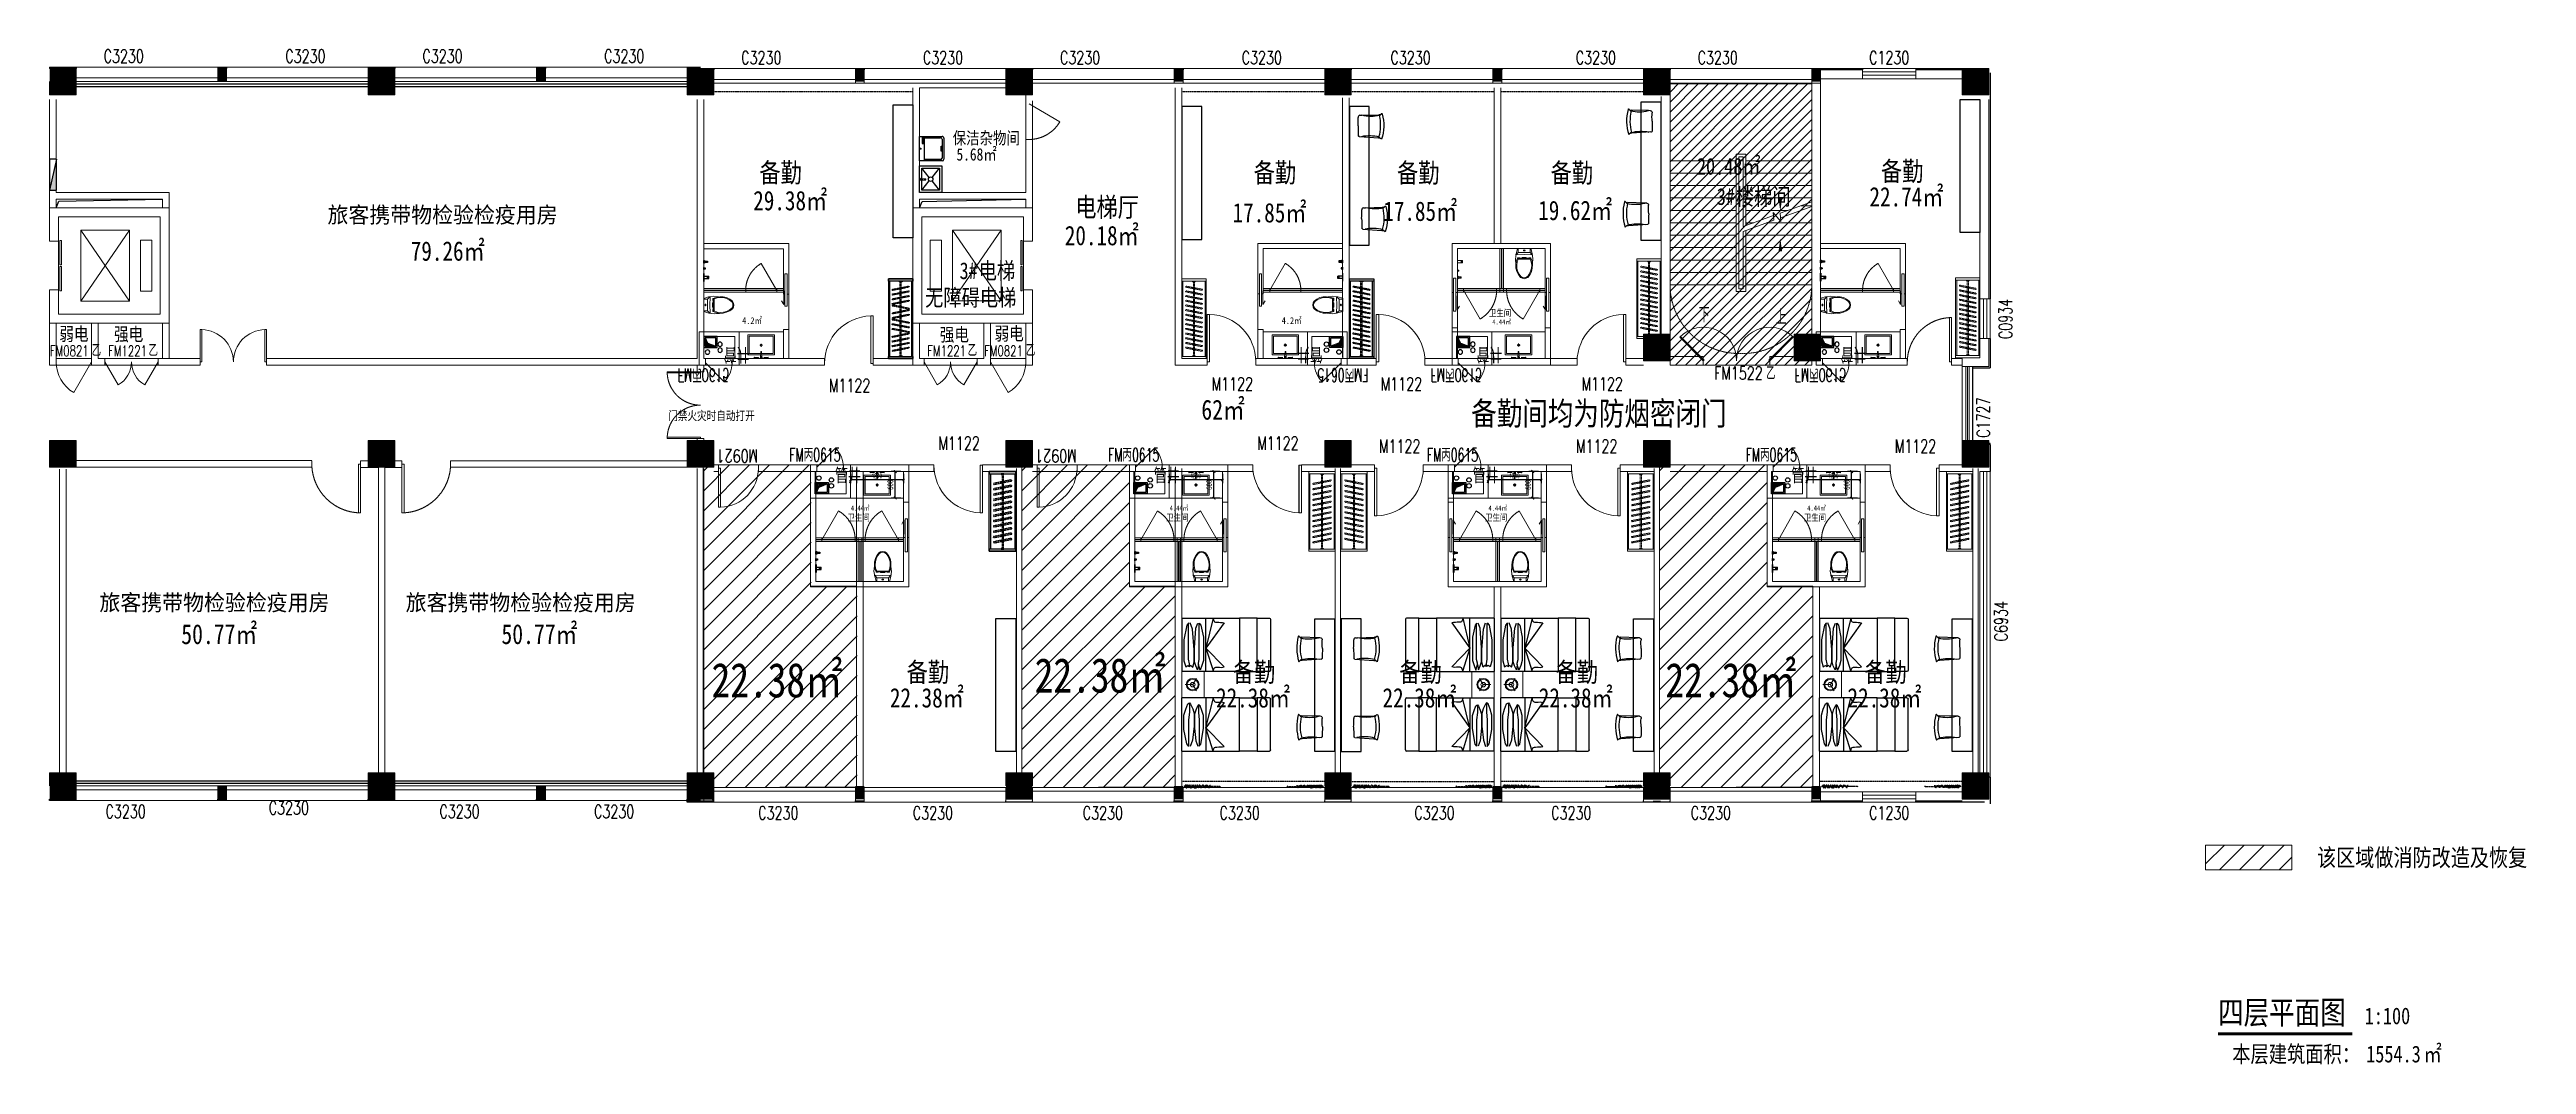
# Model space of a CAD drawing. Header units: millimetres. Extents: x 33621 to 401573, y -91663 to 133135.
# Drawn here: x 345631 to 401573, y -65158 to -42249 of the extents above; entities that cross this region are included whole.
import ezdxf

# ---------------------------------------------------------------- set-up
doc = ezdxf.new("R2010")
doc.units = ezdxf.units.MM
doc.header["$LTSCALE"] = 10
for name, pattern in [('DASH', [0.35, 0.25, -0.1]), ('DOT', [0.2, 0.1, -0.1]), ('DOTE', [2.42, 2, -0.2, 0.02, -0.2]), ('HIDDEN', [0.375, 0.25, -0.125, 0, 0])]:
    doc.linetypes.add(name, pattern=pattern)
doc.layers.get('0').update_dxf_attribs({"color": 253})
doc.layers.get('Defpoints').update_dxf_attribs({"color": 250})
for name, color, linetype in [('3', 253, 'Continuous'), ('DIM_LEAD', 253, 'Continuous'), ('DIM_SYMB', 253, 'Continuous'), ('ELE', 253, 'Continuous'), ('FC-Text Annotation', 253, 'Continuous'), ('FF-FIXT', 253, 'Continuous'), ('LVTRY', 253, 'Continuous'), ('P-活动家具', 253, 'Continuous'), ('PROMPT', 253, 'Continuous'), ('PUB_TEXT', 253, 'Continuous'), ('SURFACE', 253, 'Continuous'), ('TITLE【图框】', 253, 'Continuous'), ('VPIPE-污水', 253, 'Continuous'), ('VPIPE-热给水', 253, 'Continuous'), ('VPIPE-给水', 253, 'Continuous'), ('w-消火栓', 253, 'Continuous'), ('WINDOW_TEXT', 253, 'Continuous'), ('填充', 253, 'Continuous'), ('家具', 253, 'Continuous'), ('平面家具', 253, 'Continuous'), ('洁具', 253, 'Continuous'), ('风道（排气道）', 253, 'Continuous')]:
    doc.layers.add(name, color=color, linetype=linetype)
for name, color, linetype, lineweight in [('A-FLOR-SPCL', 253, 'Continuous', 18), ('COLUMN', 253, 'Continuous', 0), ('cr-外框线2', 253, 'Continuous', 13), ('DOOR【门】', 253, 'Continuous', 0), ('FF-Door【门】', 253, 'Continuous', 0), ('FF-FIXT【洁具】', 253, 'Continuous', 0), ('FF-FURN【成品家具】', 253, 'Continuous', 0), ('FF-FURN【成品家私】', 253, 'Continuous', 0), ('FF-Text【平面文字】', 253, 'Continuous', 0), ('MK【门槛线】', 253, 'Continuous', 0), ('PUB_HATCH', 253, 'Continuous', 0), ('RC-Dim【天花尺寸】', 253, 'Continuous', 0), ('RC-Text【天花文字】', 253, 'Continuous', 0), ('STAIR', 253, 'Continuous', 0), ('TXT【平面空间文字】', 253, 'Continuous', 0), ('WALL', 253, 'Continuous', 0), ('Wall【墙体】', 253, 'Continuous', 0), ('Wall【新建墙】', 253, 'Continuous', 0), ('WINDOW', 253, 'Continuous', 0), ('Xline【辅助线】', 253, 'Continuous', 0)]:
    doc.layers.add(name, color=color, linetype=linetype, lineweight=lineweight)
doc.layers.add('审图', color=253, linetype='Continuous', plot=False)
doc.styles.add('-宋体', font='', dxfattribs={"width": 0.8})
doc.styles.add('_TCH_DIM', font='SIMPLEX', dxfattribs={"bigfont": 'GBCBIG'})
doc.styles.add('_TCH_WINDOW', font='SIMPLEX', dxfattribs={"bigfont": 'GBCBIG'})
doc.styles.add('SUN', font='romans.shx', dxfattribs={"width": 0.8, "bigfont": 'hzdx.shx'})
doc.styles.add('宋体', font='', dxfattribs={"width": 0.7})
doc.styles.add('尺寸标注', font='ARCHS.SHX', dxfattribs={"width": 0.75})
doc.styles.add('文字', font='')
doc.styles.get('-宋体').set_extended_font_data('SimSun')
doc.styles.get('宋体').set_extended_font_data('SimSun')
doc.styles.get('文字').set_extended_font_data('SimSun')
doc.dimstyles.new('海龙1：50', dxfattribs={"dimscale": 50, "dimtxt": 2.25, "dimasz": 1, "dimexe": 1.5, "dimexo": 1, "dimgap": 0.7, "dimtad": 1, "dimdec": 0, "dimrnd": 5, "dimdsep": 46, "dimtxsty": '尺寸标注', "dimblk": 'ARCHTICK', "dimblk1": 'ARCHTICK', "dimblk2": 'ARCHTICK', "dimcen": 1, "dimclrd": 44, "dimclre": 44, "dimclrt": 2, "dimadec": 0, "dimazin": 0, "dimtfac": 1, "dimtdec": 0, "dimtix": 1, "dimtmove": 2, "dimatfit": 3, "dimldrblk": 'hl_arrow2', "dimfxl": 5, "dimfxlon": 1, "dimarcsym": 0})
doc.dimstyles.new('海龙_1：60', dxfattribs={"dimscale": 60, "dimtxt": 2.25, "dimasz": 1, "dimexe": 1.5, "dimexo": 1, "dimgap": 0.7, "dimtad": 1, "dimdec": 0, "dimrnd": 5, "dimdsep": 46, "dimtxsty": '尺寸标注', "dimblk": 'ARCHTICK', "dimblk1": 'ARCHTICK', "dimblk2": 'ARCHTICK', "dimcen": 1, "dimclrd": 44, "dimclre": 44, "dimclrt": 2, "dimadec": 0, "dimazin": 0, "dimtfac": 1, "dimtdec": 0, "dimtix": 1, "dimtmove": 2, "dimatfit": 3, "dimldrblk": 'hl_arrow2', "dimfxl": 5, "dimfxlon": 1, "dimarcsym": 0})

msp = doc.modelspace()

# ---------------------------------------------------------------- texts
at = {"layer": 'FC-Text Annotation', "style": '文字', "width": 0.8}
for s, height, p in [('保洁杂物间', 278.17, (366028.7, -44384.7)), ('备勤', 438.58, (361662.4, -45247.8)), ('5.68㎡', 278.17, (366114.1, -44753.8)), ('备勤', 438.58, (372826.6, -45247.8)), ('备勤', 438.58, (376064.4, -45251.9)), ('备勤', 438.58, (379532.5, -45251.9)), ('备勤', 438.58, (386993.4, -45214.6)), ('22.74㎡', 438.58, (386733.2, -45791.1)), ('29.38㎡', 438.58, (361523.4, -45877.5)), ('电梯厅', 438.58, (368797.8, -46024.1)), ('17.85㎡', 438.58, (372348.6, -46150.5)), ('17.85㎡', 438.58, (375753, -46116.8)), ('19.62㎡', 438.58, (379252.3, -46098.9)), ('20.18㎡', 438.58, (368560.6, -46665.9)), ('79.26㎡', 438.58, (353788.3, -47015.5)), ('备勤', 438.58, (364988.7, -56522.6)), ('备勤', 438.58, (372354.6, -56522.6)), ('备勤', 438.58, (376114.8, -56522.6)), ('备勤', 438.58, (379643.2, -56522.6)), ('备勤', 438.58, (386616.2, -56522.6)), ('22.38㎡', 438.58, (364610, -57100.8)), ('22.38㎡', 438.58, (371975.9, -57100.8)), ('22.38㎡', 438.58, (375736.1, -57100.8)), ('22.38㎡', 438.58, (379264.5, -57100.8)), ('22.38㎡', 438.58, (386237.5, -57100.8))]:
    msp.add_text(s, height=height, dxfattribs=at).set_placement(p)
at = {"layer": 'FF-Text【平面文字】', "style": '文字', "width": 0.95}
for p in [(351908.9, -46161.9, 0), (346756.7, -54914.1, 0), (353673.7, -54914.1, 0)]:
    msp.add_text('旅客携带物检验检疫用房', height=364.552, dxfattribs=at).set_placement(p)
at = {"layer": 'PUB_TEXT', "style": '宋体', "width": 0.8}
for s, height, p in [('20.48㎡', 377.64, (382837.2, -45072.9)), ('3#', 377.64, (383285, -45755.9)), ('楼梯间', 377.64, (383717.1, -45758.7)), ('3#', 377.64, (366183.1, -47429.4)), ('电梯', 377.64, (366615.1, -47429.4)), ('弱电', 302.11, (345851.1, -48819.8)), ('强电', 302.11, (347087.5, -48823.4)), ('强电', 302.11, (365736.7, -48833.9)), ('弱电', 302.11, (366974.5, -48811.4)), ('22.38㎡', 777.08, (367879.3, -56763.1)), ('22.38㎡', 777.08, (360582.3, -56871.8)), ('22.38㎡', 777.08, (382125.2, -56871.8)), ('本层建筑面积：', 377.64, (394928, -65112.3)), ('1554.3', 377.64, (397952.4, -65112.3)), ('㎡', 377.6, (399248.6, -65112.3))]:
    msp.add_text(s, height=height, dxfattribs=at).set_placement(p)
at = {"layer": 'PUB_TEXT', "color": 7, "style": '_TCH_DIM'}
for s, p in [('下', (382880.6, -48403)), ('上', (384616.2, -48458.8))]:
    msp.add_text(s, height=337.6, dxfattribs=at).set_placement(p)
at = {"layer": 'PUB_TEXT', "color": 7, "style": '宋体', "width": 0.8}
for s, height, p in [('备勤间均为防烟密闭门', 528.69, (377738.8, -50728)), ('该区域做消防改造及恢复', 395.432, (396842.1, -60685.3)), ('四层平面图', 528.69, (394607, -64250.8)), ('1:100', 377.64, (397919.2, -64250.8))]:
    msp.add_text(s, height=height, dxfattribs=at).set_placement(p)
at = {"layer": 'RC-Text【天花文字】', "style": '宋体', "width": 0.8}
for s, p in [('62㎡', (371644.5, -50602.8)), ('50.77㎡', (348605.2, -55669.4)), ('50.77㎡', (355836.2, -55669.4))]:
    msp.add_text(s, height=450, dxfattribs=at).set_placement(p)
at = {"layer": 'TXT【平面空间文字】', "style": '-宋体', "width": 0.8}
for p in [(363651.5, -52886.9), (370851.5, -52886.9), (378051.5, -52886.9), (385251.5, -52886.9)]:
    msp.add_text('卫生间', height=150, dxfattribs=at).set_placement(p)
at = {"layer": 'WINDOW_TEXT', "style": '_TCH_WINDOW', "width": 0.705882}
for s, p in [('FM0821', (345637, -49170.3)), ('FM1221', (346953, -49170.3)), ('FM1221', (365453, -49169.2)), ('FM0821', (366737, -49169.2))]:
    msp.add_text(s, height=238, dxfattribs=at).set_placement(p)
at = {"layer": 'WINDOW_TEXT', "style": '_TCH_WINDOW'}
for p in [(346581, -49170.3), (347865, -49170.3), (366365, -49169.2), (367681, -49169.2)]:
    msp.add_text('乙', height=270.1, dxfattribs=at).set_placement(p)
at = {"layer": '审图', "color": 6, "style": '宋体', "width": 0.8}
msp.add_text('无障碍电梯', height=377.64, dxfattribs=at).set_placement((365404.7, -48036.5))

# ---------------------------------------------------------------- blocks, each defined once
blk = doc.blocks.new('$QC001_5')
blk.add_line((-325, 200), (325, 0))
blk.add_lwpolyline([(325, 0), (325, 200), (-325, 200), (-325, 0)], close=True)
blk.add_solid([(-325, 200), (325, 200), (-325, 200), (325, 0)])
at = {"flags": 1}
for tag in ['UNIT', 'WHAT', 'SPEC']:
    blk.add_attdef(tag, (0, 0), '', height=0.001, dxfattribs=at)
blk = doc.blocks.new('$TCHSYS$LDOR22D')
for p, q in [((-0.517, 0.833), (-0.017, 0.833)), ((-0.517, 0.833), (-0.517, 0.667)), ((-0.517, 0.667), (-0.017, 0.667)), ((-0.017, 0.833), (-0.017, 0.667)), ((0.017, 0.833), (0.017, 0.667)), ((0.017, 0.833), (0.517, 0.833)), ((0.017, 0.667), (0.517, 0.667)), ((0.517, 0.833), (0.517, 0.667)), ((-0.5, 0.5), (0.5, 0.5))]:
    blk.add_line(p, q)
blk = doc.blocks.new('$WINLIB2D$00000004')
for p, q in [((-0.5, 0.5), (0.5, 0.5)), ((-0.5, 0.5), (-0.5, -0.5)), ((0.5, -0.5), (0.5, 0.5)), ((-0.5, 0.241), (0.5, 0.241)), ((-0.5, -0.5), (0.5, -0.5))]:
    blk.add_line(p, q)
blk = doc.blocks.new('$DorLib2D$00000214')
at = {"color": 0}
blk.add_line((0.5, 0), (0, 0.866), dxfattribs=at)
blk.add_arc((0.5, 0), 1, 120, 180, dxfattribs=at)
blk = doc.blocks.new('$DorLib2D$00000215')
at = {"color": 0}
for p, q in [((-0.5, 0), (-0.25, 0.433)), ((0.5, 0), (0.25, 0.433))]:
    blk.add_line(p, q, dxfattribs=at)
for centre, start, end in [((-0.5, 0), 0, 60), ((0.5, 0), 120, 180)]:
    blk.add_arc(centre, 0.5, start, end, dxfattribs=at)
blk = doc.blocks.new('$TCHSYS$WIN2D')
for p, q in [((-0.5, 0.5), (0.5, 0.5)), ((-0.5, 0.5), (-0.5, -0.5)), ((0.5, 0.5), (0.5, -0.5)), ((0.5, 0.1667), (-0.5, 0.1667)), ((0.5, -0.1667), (-0.5, -0.1667)), ((-0.5, -0.5), (0.5, -0.5))]:
    blk.add_line(p, q)
blk = doc.blocks.new('$DorLib2D$00000002')
for p, q in [((-0.5, 0), (-0.5, 0.4875)), ((-0.475, 0.4875), (-0.5, 0.4875)), ((-0.475, 0), (-0.475, 0.4875)), ((0.475, 0), (0.475, 0.4875)), ((0.475, 0.4875), (0.5, 0.4875)), ((0.5, 0), (0.5, 0.4875)), ((-0.5, 0), (-0.475, 0)), ((0.5, 0), (0.475, 0))]:
    blk.add_line(p, q)
at = {"lineweight": 13}
for centre, start, end in [((-0.4875, 0), 0, 88.53072), ((0.4875, 0), 91.46928, 180)]:
    blk.add_arc(centre, 0.4875, start, end, dxfattribs=at)
blk = doc.blocks.new('$DorLib2D$00000001')
for p, q in [((0.45, 0.975), (0.5, 0.975)), ((0.45, 0), (0.45, 0.975)), ((0.5, 0), (0.5, 0.975)), ((0.5, 0), (0.45, 0))]:
    blk.add_line(p, q)
at = {"lineweight": 13}
blk.add_arc((0.475, 0), 0.975, 91.4693, 180, dxfattribs=at)
blk = doc.blocks.new('海龙_041013431')
at = {"layer": 'P-活动家具', "color": 8}
for p, q in [((456, -74), (289, 600)), ((48, 499), (456, -74)), ((515, 207), (549, 317)), ((515, -93), (515, 207)), ((549, 317), (590, 423)), ((590, 423), (627, 445)), ((627, 268), (607, 108)), ((607, 108), (607, -487)), ((627, 445), (646, 414)), ((627, 445), (627, 268)), ((646, 414), (688, 322)), ((688, 322), (716, 234)), ((716, 234), (716, -82)), ((756, 352), (724, 246)), ((724, 246), (724, -36)), ((804, 457), (756, 352)), ((826, 491), (804, 457)), ((867, 466), (826, 491)), ((826, 491), (826, 284)), ((826, 284), (848, 101)), ((848, 101), (848, -489)), ((915, 345), (867, 466)), ((953, 214), (915, 345)), ((953, -110), (953, 214)), ((48, -498), (456, -74)), ((291, -600), (456, -74)), ((571, -443), (515, -93)), ((610, -490), (571, -443)), ((684, -371), (641, -490)), ((716, -82), (684, -371)), ((724, -36), (759, -354)), ((759, -354), (810, -493)), ((845, -493), (890, -439)), ((890, -439), (953, -110))]:
    blk.add_line(p, q, dxfattribs=at)
at = {"layer": 'P-活动家具'}
blk.add_line((1000, -600), (1000, 600), dxfattribs=at)
at = {"layer": 'P-活动家具', "color": 8}
blk.add_lwpolyline([(-300, -600), (-300, 600), (-700, 600), (-700, -600)], close=True, dxfattribs=at)
for points, knots in [([(291, 588), (285, 560), (264, 478), (136, 521), (68, 504), (48, 499)], [0, 0, 0, 0, 75.29107, 226.745569, 290.81809, 290.81809, 290.81809, 290.81809]), ([(291, -586), (286, -558), (277, -509), (168, -509), (100, -503), (48, -498)], [0, 0, 0, 0, 75.29107, 127.212251, 290.722633, 290.722633, 290.722633, 290.722633])]:
    blk.add_open_spline(points, degree=3, knots=knots, dxfattribs=at)
at = {"layer": '平面家具', "color": 43, "linetype": 'ByBlock'}
for p, q in [((-1000, -575), (-1000, 575)), ((-975, 600), (-700, 600)), ((-300, 600), (1000, 600)), ((456, 600), (456, -600)), ((-700, -600), (-975, -600)), ((1000, -600), (-300, -600))]:
    blk.add_line(p, q, dxfattribs=at)
for centre, start, end in [((-975, 575), 90, 180), ((-975, -575), 180, 270)]:
    blk.add_arc(centre, 25, start, end, dxfattribs=at)
blk = doc.blocks.new('海龙_041013471')
at = {"layer": 'P-活动家具', "color": 8}
for p, q in [((291, 600), (456, -76)), ((48, 498), (456, -76)), ((571, 443), (515, 168)), ((515, 168), (515, -357)), ((610, 490), (571, 443)), ((607, -333), (607, 487)), ((684, 371), (641, 490)), ((716, -68), (684, 371)), ((724, -114), (759, 354)), ((759, 354), (810, 493)), ((845, 493), (890, 439)), ((848, -326), (848, 489)), ((890, 439), (953, 110)), ((953, 110), (953, -364)), ((48, -499), (456, -76)), ((456, -76), (289, -600)), ((515, -357), (549, -467)), ((549, -467), (590, -573)), ((590, -573), (627, -445)), ((627, -418), (607, -333)), ((627, -445), (627, -418)), ((627, -445), (646, -564)), ((646, -564), (688, -472)), ((688, -472), (716, -384)), ((716, -384), (716, -68)), ((724, -396), (724, -114)), ((756, -502), (724, -396)), ((804, -457), (756, -502)), ((826, -491), (804, -457)), ((826, -434), (848, -326)), ((826, -491), (826, -434)), ((867, -466), (826, -491)), ((915, -495), (867, -466)), ((953, -364), (915, -495))]:
    blk.add_line(p, q, dxfattribs=at)
at = {"layer": 'P-活动家具'}
blk.add_line((1000, 600), (1000, -600), dxfattribs=at)
at = {"layer": 'P-活动家具', "color": 8}
blk.add_lwpolyline([(-300, 600), (-300, -600), (-700, -600), (-700, 600)], close=True, dxfattribs=at)
for points, knots in [([(291, 586), (286, 558), (277, 509), (168, 509), (100, 503), (48, 498)], [0, 0, 0, 0, 75.29107, 127.212251, 290.722633, 290.722633, 290.722633, 290.722633]), ([(291, -588), (285, -560), (264, -478), (136, -521), (68, -504), (48, -499)], [0, 0, 0, 0, 75.29107, 226.745569, 290.81809, 290.81809, 290.81809, 290.81809])]:
    blk.add_open_spline(points, degree=3, knots=knots, dxfattribs=at)
at = {"layer": '平面家具', "color": 43, "linetype": 'ByBlock'}
for p, q in [((-1000, 575), (-1000, -575)), ((-700, 600), (-975, 600)), ((1000, 600), (-300, 600)), ((456, -600), (456, 600)), ((-975, -600), (-700, -600)), ((-300, -600), (1000, -600))]:
    blk.add_line(p, q, dxfattribs=at)
for centre, start, end in [((-975, 575), 90, 180), ((-975, -575), 180, 270)]:
    blk.add_arc(centre, 25, start, end, dxfattribs=at)
blk = doc.blocks.new('1X-LAMP1')
at = {"color": 0, "linetype": 'ByBlock'}
for p, q in [((0.03, -0.06), (-0.59, 1.02)), ((0.03, -0.06), (-0.59, 1.02)), ((0.03, 0.06), (-0.59, -1.02)), ((0.03, 0.06), (-0.59, -1.02)), ((-0.07, 0), (1.18, 0)), ((-0.07, 0), (1.18, 0))]:
    blk.add_line(p, q, dxfattribs=at)
at = {"color": 0, "linetype": 'ByBlock', "const_width": 0.0333}
for points in [[(-0.48, 0.83), (-0.58, 1.01)], [(-0.48, 0.83), (-0.58, 1.01)], [(0.96, 0), (1.16, 0)], [(0.96, 0), (1.16, 0)], [(-0.48, -0.83), (-0.58, -1.01)], [(-0.48, -0.83), (-0.58, -1.01)]]:
    blk.add_lwpolyline(points, dxfattribs=at)
at = {"color": 0, "linetype": 'ByBlock'}
blk.add_circle((0, 0), 1, dxfattribs=at)
at = {"color": 8, "linetype": 'ByBlock'}
for radius in [0.867, 0.867, 0.367, 0.367]:
    blk.add_circle((0, 0), radius, dxfattribs=at)
blk = doc.blocks.new('海龙_0410133829')
blk.add_lwpolyline([(250, -300), (-250, -300), (-250, 300), (250, 300)], close=True)
at = {"xscale": -144.0868388001108, "yscale": -139.1580337798805, "zscale": 144.0868388001255, "rotation": 180}
blk.add_blockref('1X-LAMP1', (7, 0), dxfattribs=at)
blk = doc.blocks.new('海龙_0410133832')
at = {"lineweight": -2, "ltscale": 2000, "extrusion": (0, 0, -1)}
for p, q in [((-250, 251), (-203, 253)), ((-203, 253), (180, 263)), ((-261, -229), (169, -259))]:
    blk.add_line(p, q, dxfattribs=at)
at = {"lineweight": -2, "ltscale": 2000}
for centre, radius, start, end in [((-1224, 121), 940, 353.3046, 4.9984), ((-245, 208), 43, 97.9074, 186.7843), ((-34, -1063), 850, 74.7572, 102.1885), ((187, -254), 11.8, 332.5533, 76.1053)]:
    blk.add_arc(centre, radius, start, end, dxfattribs=at)
at = {"lineweight": -2, "ltscale": 2000, "extrusion": (0, 0, -1)}
for centre, radius, start, end in [((30168, -806), 29889, 178.4331, 178.8693), ((-7, 1075), 850, 256.8724, 284.3023), ((709, 21), 922, 166.0708, 196.3976), ((-194, 307), 46.2, 209.9778, 287.6112), ((-198, 259), 11.8, 155.0218, 258.5738), ((-244, 277), 12, 34.687, 170.3231), ((717, 20), 1007, 165.0641, 197.8536), ((253, -187), 43, 280.3759, 317.4549), ((-178, -339), 80.9, 83.6486, 141.8367)]:
    blk.add_arc(centre, radius, start, end, dxfattribs=at)
blk = doc.blocks.new('*U41')
at = {"color": 251, "linetype": 'DOTE', "ltscale": 0.104867}
blk.add_line((806, 0, 0), (0, 0), dxfattribs=at)
at = {"color": 251}
blk.add_circle((812, 0, 0), 6, dxfattribs=at)
for centre, radius, start, end in [((10, 20), 20.9, 240.8721, 0.9421), ((13, 21), 20.9, 240.8459, 0.916), ((38, 24), 7.86, 17.5992, 204.3942), ((41, 24), 7.86, 17.573, 204.3681), ((-22, -3), 74, 345.168, 23.3232), ((-20, -2), 74, 345.1419, 23.297), ((72, 24), 7.61, 37.4673, 202.7091), ((-57, -10), 126, 352.7386, 14.3241), ((75, 25), 7.61, 37.4411, 202.6829), ((-54, -9), 126, 352.7125, 14.298), ((11, 0), 74, 345.168, 23.3232), ((13, 0), 74, 345.1419, 23.297), ((54, 11), 55.4, 314.4794, 10.735), ((56, 11), 55.4, 314.4533, 10.7089), ((118, 19), 10.5, 8.0945, 171.6931), ((121, 20), 10.5, 8.0684, 171.667), ((183, 12), 55.4, 170.1647, 226.4203), ((186, 12), 55.4, 170.1386, 226.3942), ((227, 1), 74, 157.5765, 195.7317), ((229, 1), 74, 157.5504, 195.7056), ((157, 18), 11.7, 333.1364, 85.5313), ((160, 18), 11.7, 333.1103, 85.5052), ((189, -4), 26.7, 143.4394, 246.9097), ((192, -3), 26.7, 143.4133, 246.8836), ((163, 2), 33.9, 297.1787, 3.2579), ((166, 2), 33.9, 297.1526, 3.2318), ((216, 10), 19.8, 117.6883, 197.1983), ((219, 10), 19.8, 117.6622, 197.1722), ((211, 19), 9.3, 334.698, 119.6198), ((214, 20), 9.3, 334.6719, 119.5937), ((274, 6), 55.4, 170.1647, 226.4203), ((277, 6), 55.4, 170.1386, 226.3942), ((318, -5), 74, 157.5765, 195.7317), ((320, -4), 74, 157.5504, 195.7056), ((256, 22), 7.06, 13.1305, 163.4149), ((259, 22), 7.06, 13.1044, 163.3888), ((195, -6), 74, 345.168, 23.3232), ((197, -6), 74, 345.1419, 23.297), ((238, 5), 55.4, 314.4794, 10.735), ((241, 5), 55.4, 314.4533, 10.7089), ((301, 19), 9.3, 61.2799, 206.2017), ((303, 20), 9.3, 61.2538, 206.1756), ((296, 10), 19.8, 343.7014, 63.2114), ((299, 10), 19.8, 343.6753, 63.1853), ((349, 3), 33.9, 177.6417, 243.721), ((352, 3), 33.9, 177.6156, 243.6949), ((323, -3), 26.7, 293.99, 37.4603), ((326, -3), 26.7, 293.9638, 37.4341), ((355, 19), 11.7, 95.3684, 207.7632), ((357, 19), 11.7, 95.3423, 207.7371), ((336, -4), 38.9, 345.1181, 63.4135), ((339, -4), 38.9, 345.092, 63.3874), ((394, -7), 19, 201.6068, 22.3251), ((434, 4), 24.8, 92.9506, 189.2969), ((436, 4), 24.8, 92.9245, 189.2707), ((428, -15), 44, 0.1274, 84.6999), ((431, -15), 44, 0.1013, 84.6738), ((507, 6), 20.7, 56.1371, 221.0328), ((509, 6), 20.7, 56.111, 221.0067), ((514, -20), 44, 0.1274, 84.6999), ((517, -20), 44, 0.1013, 84.6738), ((593, 1), 20.7, 56.1371, 221.0328), ((595, 1), 20.7, 56.111, 221.0067), ((59, -23), 9.76, 171.3487, 344.8278), ((61, -23), 9.76, 171.3226, 344.8017), ((90, -22), 7.82, 163.8441, 291.3575), ((92, -21), 7.82, 163.818, 291.3314), ((148, -21), 7.82, 249.5421, 17.0556), ((150, -21), 7.82, 249.516, 17.0295), ((239, -27), 7.82, 249.5421, 17.0556), ((241, -27), 7.82, 249.516, 17.0295), ((272, -30), 7.02, 135.7494, 319.4523), ((274, -30), 7.02, 135.7233, 319.4262), ((392, -7), 19, 201.633, 22.3512), ((482, -13), 10.3, 193.0653, 30.6308), ((485, -13), 10.3, 193.0392, 30.6047), ((568, -18), 10.3, 193.0653, 30.6308), ((571, -18), 10.3, 193.0392, 30.6047)]:
    blk.add_arc(centre, radius, start, end, dxfattribs=at)
blk = doc.blocks.new('单帘平面')
at = {"layer": 'TITLE【图框】'}
blk.add_blockref('*U41', (0, 0), dxfattribs=at)
blk = doc.blocks.new('海龙0109180699')
for points in [[(-1740, 7095), (-1740, 7145), (-1140, 7145), (-1140, 7095)], [(-1740, 7145), (-1740, 5345), (-1140, 5345), (-1140, 7145)], [(-1140, 5395), (-1140, 5345), (-1740, 5345), (-1740, 5395)]]:
    blk.add_lwpolyline(points, close=True)
at = {"color": 8}
for points in [[(-1715, 7095), (-1715, 5395)], [(-1165, 7095), (-1165, 5395)]]:
    blk.add_lwpolyline(points, dxfattribs=at)
at = {"color": 8, "linetype": 'DASH', "ltscale": 0.006}
for points in [[(-1644, 6959), (-1232, 6877), (-1236, 6852), (-1648, 6934)], [(-1644, 6839), (-1232, 6757), (-1236, 6732), (-1648, 6814)], [(-1644, 6719), (-1232, 6637), (-1236, 6612), (-1648, 6694)], [(-1477, 6926), (-1398, 6910), (-1403, 6885), (-1482, 6901)], [(-1477, 6806), (-1398, 6790), (-1403, 6765), (-1482, 6781)], [(-1478, 6918), (-1400, 6903), (-1402, 6893), (-1480, 6908)], [(-1478, 6798), (-1400, 6783), (-1402, 6773), (-1480, 6788)], [(-1644, 6599), (-1232, 6517), (-1236, 6492), (-1648, 6574)], [(-1644, 6479), (-1232, 6397), (-1236, 6372), (-1648, 6454)], [(-1644, 6359), (-1232, 6277), (-1236, 6252), (-1648, 6334)], [(-1644, 6239), (-1232, 6157), (-1236, 6132), (-1648, 6214)], [(-1477, 6686), (-1398, 6670), (-1403, 6645), (-1482, 6661)], [(-1477, 6566), (-1398, 6550), (-1403, 6525), (-1482, 6541)], [(-1477, 6446), (-1398, 6430), (-1403, 6405), (-1482, 6421)], [(-1477, 6326), (-1398, 6310), (-1403, 6285), (-1482, 6301)], [(-1477, 6206), (-1398, 6190), (-1403, 6165), (-1482, 6181)], [(-1478, 6678), (-1400, 6663), (-1402, 6653), (-1480, 6668)], [(-1478, 6558), (-1400, 6543), (-1402, 6533), (-1480, 6548)], [(-1478, 6438), (-1400, 6423), (-1402, 6413), (-1480, 6428)], [(-1478, 6318), (-1400, 6303), (-1402, 6293), (-1480, 6308)], [(-1478, 6198), (-1400, 6183), (-1402, 6173), (-1480, 6188)], [(-1644, 6119), (-1232, 6037), (-1236, 6012), (-1648, 6094)], [(-1644, 5999), (-1232, 5917), (-1236, 5892), (-1648, 5974)], [(-1644, 5879), (-1232, 5797), (-1236, 5772), (-1648, 5854)], [(-1644, 5759), (-1232, 5677), (-1236, 5652), (-1648, 5734)], [(-1644, 5639), (-1232, 5557), (-1236, 5532), (-1648, 5614)], [(-1477, 6086), (-1398, 6070), (-1403, 6045), (-1482, 6061)], [(-1477, 5966), (-1398, 5950), (-1403, 5925), (-1482, 5941)], [(-1477, 5846), (-1398, 5830), (-1403, 5805), (-1482, 5821)], [(-1477, 5726), (-1398, 5710), (-1403, 5685), (-1482, 5701)], [(-1477, 5606), (-1398, 5590), (-1403, 5565), (-1482, 5581)], [(-1478, 6078), (-1400, 6063), (-1402, 6053), (-1480, 6068)], [(-1478, 5958), (-1400, 5943), (-1402, 5933), (-1480, 5948)], [(-1478, 5838), (-1400, 5823), (-1402, 5813), (-1480, 5828)], [(-1478, 5718), (-1400, 5703), (-1402, 5693), (-1480, 5708)], [(-1478, 5598), (-1400, 5583), (-1402, 5573), (-1480, 5588)]]:
    blk.add_lwpolyline(points, close=True, dxfattribs=at)
at = {"color": 8}
for points in [[(-1470, 7080), (-1470, 7095), (-1410, 7095), (-1410, 7080)], [(-1410, 5410), (-1410, 5395), (-1470, 5395), (-1470, 5410)], [(-1410, 5410), (-1410, 5395), (-1470, 5395), (-1470, 5410)]]:
    blk.add_lwpolyline(points, close=True, dxfattribs=at)
at = {"color": 8, "linetype": 'DASH', "ltscale": 0.006}
for points in [[(-1452, 7080), (-1452, 5410)], [(-1427, 7080), (-1427, 5410)]]:
    blk.add_lwpolyline(points, dxfattribs=at)
at = {"layer": 'P-活动家具', "color": 8, "linetype": 'DASH'}
blk.add_line((-1725, 145), (1725, 145), dxfattribs=at)
at = {"layer": '平面家具', "color": 43, "linetype": 'ByBlock'}
blk.add_lwpolyline([(-1275, 3824), (-1725, 3824), (-1725, 824), (-1275, 824)], close=True, dxfattribs=at)
at = {"layer": 'cr-外框线2'}
for name, p in [('海龙_041013471', (725, 3235)), ('海龙_0410133829', (1475, 2335)), ('海龙_041013431', (725, 1435))]:
    blk.add_blockref(name, p, dxfattribs=at)
at = {"layer": 'Wall【墙体】'}
blk.add_blockref('单帘平面', (-1469, 37), dxfattribs=at)
at = {"layer": 'Wall【墙体】', "xscale": -1}
blk.add_blockref('单帘平面', (1683, 37), dxfattribs=at)
at = {"layer": '平面家具', "color": 43, "linetype": 'ByBlock'}
for p in [(-1158, 3142), (-1158, 1371)]:
    blk.add_blockref('海龙_0410133832', p, dxfattribs=at)
blk = doc.blocks.new('海龙0506173763')
at = {"layer": 'Xline【辅助线】'}
for points in [[(-733, 17), (-750, 0), (-1280, 530), (-1263, 547)], [(733, 17), (750, 0), (1280, 530), (1263, 547)]]:
    blk.add_lwpolyline(points, close=True, dxfattribs=at)
at = {"layer": 'Xline【辅助线】', "color": 8}
for centre, start, end in [((-745, 12), 359.1011, 135.9107), ((745, 12), 44.0893, 180.8989)]:
    blk.add_arc(centre, 745, start, end, dxfattribs=at)
blk = doc.blocks.new('海龙0506194425')
at = {"layer": 'WALL'}
for p, q in [((-650, 200), (-1400, 200)), ((-1400, 0), (-650, 0)), ((-650, 0), (-650, 200)), ((1400, 200), (850, 200)), ((850, 200), (850, 0)), ((850, 0), (1400, 0))]:
    blk.add_line(p, q, dxfattribs=at)
at = {"layer": 'Xline【辅助线】'}
blk.add_blockref('海龙0506173763', (100, 100), dxfattribs=at)
blk = doc.blocks.new('海龙0506195994')
at = {"layer": 'Xline【辅助线】'}
blk.add_blockref('海龙0506194425', (0, 325), dxfattribs=at)
at = {"layer": 'WINDOW_TEXT', "style": '_TCH_WINDOW', "width": 0.705882}
for s, height, p in [('FM1522', 297.5, (-405, 0)), ('乙', 298, (771, 0))]:
    blk.add_text(s, height=height, dxfattribs=at).set_placement(p)
blk = doc.blocks.new('海龙0109184221')
at = {"layer": '平面家具', "color": 43, "linetype": 'ByBlock'}
blk.add_lwpolyline([(21, 3127), (-429, 3127), (-429, 0), (21, 0)], close=True, dxfattribs=at)
for p in [(57, 2677), (138, 589)]:
    blk.add_blockref('海龙_0410133832', p, dxfattribs=at)
blk = doc.blocks.new('海龙0513102899', base_point=(-3246, 723))
for points in [[(-3521, 2473), (-3521, 2523), (-2971, 2523), (-2971, 2473)], [(-3521, 723), (-3521, 2523), (-2971, 2523), (-2971, 723)], [(-2971, 773), (-2971, 723), (-3521, 723), (-3521, 773)]]:
    blk.add_lwpolyline(points, close=True)
at = {"color": 8}
for points in [[(-3496, 773), (-3496, 2473)], [(-2996, 773), (-2996, 2473)]]:
    blk.add_lwpolyline(points, dxfattribs=at)
at = {"color": 8, "linetype": 'DASH', "ltscale": 0.006}
for points in [[(-3060, 2261), (-3438, 2336), (-3433, 2361), (-3055, 2286)], [(-3060, 2155), (-3438, 2230), (-3433, 2255), (-3055, 2180)], [(-3209, 2291), (-3288, 2307), (-3283, 2331), (-3205, 2315)], [(-3208, 2298), (-3286, 2314), (-3285, 2324), (-3206, 2308)], [(-3060, 2049), (-3438, 2125), (-3433, 2149), (-3055, 2074)], [(-3060, 1944), (-3438, 2019), (-3433, 2043), (-3055, 1968)], [(-3060, 1838), (-3438, 1913), (-3433, 1937), (-3055, 1862)], [(-3060, 1732), (-3438, 1807), (-3433, 1831), (-3055, 1756)], [(-3060, 1626), (-3438, 1701), (-3433, 1726), (-3055, 1650)], [(-3209, 2185), (-3288, 2201), (-3283, 2225), (-3205, 2210)], [(-3209, 2079), (-3288, 2095), (-3283, 2119), (-3205, 2104)], [(-3209, 1973), (-3288, 1989), (-3283, 2013), (-3205, 1998)], [(-3209, 1867), (-3288, 1883), (-3283, 1908), (-3205, 1892)], [(-3209, 1762), (-3288, 1777), (-3283, 1802), (-3205, 1786)], [(-3209, 1656), (-3288, 1671), (-3283, 1696), (-3205, 1680)], [(-3208, 2192), (-3286, 2208), (-3285, 2218), (-3206, 2202)], [(-3208, 2087), (-3286, 2102), (-3285, 2112), (-3206, 2096)], [(-3208, 1981), (-3286, 1996), (-3285, 2006), (-3206, 1990)], [(-3208, 1875), (-3286, 1890), (-3285, 1900), (-3206, 1885)], [(-3208, 1769), (-3286, 1785), (-3285, 1794), (-3206, 1779)], [(-3208, 1663), (-3286, 1679), (-3285, 1688), (-3206, 1673)], [(-3060, 1520), (-3438, 1595), (-3433, 1620), (-3055, 1545)], [(-3060, 1414), (-3438, 1489), (-3433, 1514), (-3055, 1439)], [(-3060, 1308), (-3438, 1383), (-3433, 1408), (-3055, 1333)], [(-3060, 1202), (-3438, 1277), (-3433, 1302), (-3055, 1227)], [(-3060, 1096), (-3438, 1172), (-3433, 1196), (-3055, 1121)], [(-3209, 1550), (-3288, 1565), (-3283, 1590), (-3205, 1574)], [(-3209, 1444), (-3288, 1460), (-3283, 1484), (-3205, 1468)], [(-3209, 1338), (-3288, 1354), (-3283, 1378), (-3205, 1363)], [(-3209, 1232), (-3288, 1248), (-3283, 1272), (-3205, 1257)], [(-3209, 1126), (-3288, 1142), (-3283, 1166), (-3205, 1151)], [(-3208, 1557), (-3286, 1573), (-3285, 1583), (-3206, 1567)], [(-3208, 1451), (-3286, 1467), (-3285, 1477), (-3206, 1461)], [(-3208, 1345), (-3286, 1361), (-3285, 1371), (-3206, 1355)], [(-3208, 1239), (-3286, 1255), (-3285, 1265), (-3206, 1249)], [(-3208, 1134), (-3286, 1149), (-3285, 1159), (-3206, 1143)], [(-3060, 991), (-3438, 1066), (-3433, 1090), (-3055, 1015)], [(-3060, 885), (-3438, 960), (-3433, 984), (-3055, 909)], [(-3209, 1020), (-3288, 1036), (-3283, 1060), (-3205, 1045)], [(-3209, 914), (-3288, 930), (-3283, 955), (-3205, 939)], [(-3208, 1028), (-3286, 1043), (-3285, 1053), (-3206, 1038)], [(-3208, 922), (-3286, 937), (-3285, 947), (-3206, 932)]]:
    blk.add_lwpolyline(points, close=True, dxfattribs=at)
at = {"color": 8}
for points in [[(-3276, 2458), (-3276, 2473), (-3216, 2473), (-3216, 2458)], [(-3276, 2458), (-3276, 2473), (-3216, 2473), (-3216, 2458)], [(-3216, 788), (-3216, 773), (-3276, 773), (-3276, 788)]]:
    blk.add_lwpolyline(points, close=True, dxfattribs=at)
at = {"color": 8, "linetype": 'DASH', "ltscale": 0.006}
for points in [[(-3259, 788), (-3259, 2458)], [(-3234, 788), (-3234, 2458)]]:
    blk.add_lwpolyline(points, dxfattribs=at)
blk = doc.blocks.new('DOORBLK101')
at = {"layer": 'FF-Door【门】'}
blk.add_line((-0.5, 0), (0, 0.866), dxfattribs=at)
at = {"layer": 'FF-Door【门】', "color": 8, "linetype": 'HIDDEN', "ltscale": 15}
blk.add_arc((-0.5, 0), 1, 0, 60, dxfattribs=at)
blk = doc.blocks.new('trb')
at = {"layer": '家具', "linetype": 'Continuous'}
for p, q in [((537096472, 3532331298), (537096683, 3532331129)), ((537096472, 3532330898), (537096683, 3532331067)), ((537096702, 3532331300), (537096710, 3532331208)), ((537096702, 3532331300), (537096709, 3532331230)), ((537096738, 3532331300), (537096728, 3532331208)), ((537096738, 3532331300), (537096728, 3532331230)), ((537096761, 3532331129), (537096972, 3532331298)), ((537096761, 3532331067), (537096972, 3532330898))]:
    blk.add_line(p, q, dxfattribs=at)
for points in [[(537097022, 3532331348), (537097022, 3532330848), (537096422, 3532330848), (537096422, 3532331348)], [(537096972, 3532331298), (537096972, 3532330898), (537096472, 3532330898), (537096472, 3532331298)]]:
    blk.add_lwpolyline(points, close=True, dxfattribs=at)
for centre, radius in [((537096722, 3532331098), 50), ((537096720, 3532331318), 25.2), ((537096720, 3532331318), 20)]:
    blk.add_circle(centre, radius, dxfattribs=at)
for centre, radius, start, end in [((537096719, 3532331244), 17.5, 236.478, 303.522), ((537096719, 3532331214), 10.6, 213.6618, 326.3382)]:
    blk.add_arc(centre, radius, start, end, dxfattribs=at)
blk = doc.blocks.new('ZL_01189999')
at = {"layer": 'FF-FIXT', "linetype": 'Continuous'}
for p, q in [((235, 0), (-235, 0)), ((-275, -39), (-275, -550)), ((-275, -550), (275, -550)), ((-272, -437), (275, -437)), ((-245, -74), (-245, -437)), ((213, -43), (-213, -43)), ((-57, -43), (-57, -64)), ((-57, -64), (0, -64)), ((0, -64), (57, -64)), ((57, -64), (57, -43)), ((121, -457), (258, -457)), ((121, -494), (121, -457)), ((258, -494), (121, -494)), ((130, -473), (130, -483)), ((141, -473), (130, -473)), ((130, -483), (141, -483)), ((141, -483), (141, -473)), ((161, -473), (150, -473)), ((150, -473), (150, -483)), ((150, -483), (161, -483)), ((161, -483), (161, -473)), ((170, -473), (170, -483)), ((181, -473), (170, -473)), ((170, -483), (181, -483)), ((181, -483), (181, -473)), ((191, -473), (191, -483)), ((202, -473), (191, -473)), ((191, -483), (202, -483)), ((202, -483), (202, -473)), ((224, -488), (224, -464)), ((224, -464), (246, -464)), ((246, -488), (224, -488)), ((245, -437), (245, -74)), ((246, -464), (246, -488)), ((258, -457), (258, -494)), ((275, -550), (275, -39))]:
    blk.add_line(p, q, dxfattribs=at)
at = {"layer": 'FF-FIXT', "linetype": 'Continuous', "extrusion": (0, 0, -1)}
for centre, major_axis, start_param, end_param in [((-235, -39), (-39.9, 0), 0, 1.570796), ((-213, -74), (-31.9, 0), 0, 1.570796), ((0, -530), (-12.8, 0), 1.57079632665277, 7.853981633832356), ((213, -74), (-31.9, 0), 1.570796, 3.141593), ((235, -39), (-39.9, 0), 1.570796, 3.141593)]:
    blk.add_ellipse(centre, major_axis=major_axis, ratio=0.977544, start_param=start_param, end_param=end_param, dxfattribs=at)
blk = doc.blocks.new('DOOR_D01')
at = {"layer": 'FF-Door【门】'}
blk.add_lwpolyline([(-0.456, 1), (-0.456, 0), (-0.5, 0), (-0.5, 1)], close=True, dxfattribs=at)
at = {"layer": 'FF-Door【门】', "color": 8, "linetype": 'HIDDEN', "ltscale": 15}
blk.add_arc((-0.511, -0.01), 1.011, 0.5915, 87.4664, dxfattribs=at)
blk = doc.blocks.new('$WINLIB2D$00000005')
for p, q in [((-0.5, 0.5), (0.5, 0.5)), ((-0.5, 0.5), (-0.5, -0.5)), ((0.5, -0.5), (0.5, 0.5)), ((0.5, 0.167), (-0.5, 0.167)), ((0.5, 0), (-0.5, 0)), ((0.5, -0.167), (-0.5, -0.167)), ((-0.5, -0.5), (0.5, -0.5))]:
    blk.add_line(p, q)
blk = doc.blocks.new('海龙0819133999')
at = {"layer": 'LVTRY'}
blk.add_lwpolyline([(118, 8100), (118, 8130), (-282, 8130)], dxfattribs=at)
at = {"layer": 'SURFACE'}
for p, q in [((118, 10500), (118, 9840)), ((-282, 9840), (118, 9840)), ((118, 8100), (118, 7500)), ((118, 600), (88, 600)), ((118, 600), (118, 0))]:
    blk.add_line(p, q, dxfattribs=at)
at = {"layer": 'WALL'}
for p, q in [((-512, 10070), (-512, 9870)), ((-512, 10070), (-112, 10070)), ((-112, 10500), (-112, 10070)), ((88, 9870), (88, 10500)), ((-512, 9870), (-312, 9870)), ((-312, 9870), (88, 9870)), ((-312, 8130), (-512, 8130)), ((-512, 8130), (-512, 8100)), ((-312, 8100), (-312, 8130))]:
    blk.add_line(p, q, dxfattribs=at)
at = {"layer": 'Wall【墙体】', "color": 6}
blk.add_line((-512, 9900), (-512, 10050), dxfattribs=at)
at = {"layer": 'WINDOW'}
ref = blk.add_blockref('$WINLIB2D$00000005', (-397, 9000), dxfattribs=dict(at, xscale=1740, yscale=-230, zscale=1740, rotation=270))
ref.add_attrib('A', 'C1727', (112, 8263), dxfattribs={"layer": 'WINDOW_TEXT', "height": 297.5, "rotation": 90, "style": '_TCH_WINDOW', "width": 0.705882})
ref = blk.add_blockref('$TCHSYS$WIN2D', (3, 4050), dxfattribs=dict(at, xscale=6900, yscale=-230, zscale=6900, rotation=270))
ref.add_attrib('A', 'C6934', (512, 3667), dxfattribs={"layer": 'WINDOW_TEXT', "height": 297.5, "rotation": 90, "style": '_TCH_WINDOW', "width": 0.705882})
blk = doc.blocks.new('DOOR_D02')
at = {"layer": 'FF-Door【门】'}
for p, q in [((-0.484, 0.5), (-0.5, 0.5)), ((-0.5, 0), (-0.5, 0.5)), ((-0.484, 0), (-0.484, 0.5)), ((0.484, 0), (0.484, 0.5)), ((0.484, 0.5), (0.5, 0.5)), ((0.5, 0), (0.5, 0.5)), ((-0.484, 0), (-0.5, 0)), ((0.484, 0), (0.5, 0))]:
    blk.add_line(p, q, dxfattribs=at)
at = {"layer": 'FF-Door【门】', "color": 8, "linetype": 'HIDDEN', "ltscale": 15}
for centre, start, end in [((-0.5, 0), 0, 90), ((0.5, 0), 90, 180)]:
    blk.add_arc(centre, 0.5, start, end, dxfattribs=at)
blk = doc.blocks.new('海龙0819125799')
at = {"layer": 'Wall【墙体】', "color": 6}
for p, q in [((-361, 1800), (-361, 1650)), ((-211, 1650), (-211, 1800)), ((-361, 1650), (-211, 1650)), ((-211, 150), (-361, 150)), ((-361, 150), (-361, 0)), ((-211, 0), (-211, 150))]:
    blk.add_line(p, q, dxfattribs=at)
at = {"xscale": 1500, "yscale": 1500, "zscale": 1500, "rotation": 89.99999999895059}
blk.add_blockref('DOOR_D02', (-286, 900), dxfattribs=at)
at = {"layer": 'FC-Text Annotation', "style": '文字', "width": 0.8}
blk.add_text('门禁火灾时自动打开', height=199.1, dxfattribs=at).set_placement((-1014, 561))
blk = doc.blocks.new('海龙0826114458')
for points in [[(-275, 1750), (-275, 1800), (275, 1800), (275, 1750)], [(275, 0), (275, 1800), (-275, 1800), (-275, 0)], [(275, 50), (275, 0), (-275, 0), (-275, 50)]]:
    blk.add_lwpolyline(points, close=True)
at = {"color": 8}
for points in [[(-250, 50), (-250, 1750)], [(250, 50), (250, 1750)]]:
    blk.add_lwpolyline(points, dxfattribs=at)
for points in [[(-30, 1735), (-30, 1750), (30, 1750), (30, 1735)], [(-30, 1735), (-30, 1750), (30, 1750), (30, 1735)], [(30, 65), (30, 50), (-30, 50), (-30, 65)]]:
    blk.add_lwpolyline(points, close=True, dxfattribs=at)
at = {"color": 8, "linetype": 'DASH', "ltscale": 0.006}
for points in [[(-13, 65), (-13, 1735)], [(12, 65), (12, 1735)]]:
    blk.add_lwpolyline(points, dxfattribs=at)
for points in [[(186, 1538), (-191, 1614), (-186, 1638), (191, 1563)], [(186, 1433), (-191, 1508), (-186, 1532), (191, 1457)], [(186, 1327), (-191, 1402), (-186, 1426), (191, 1351)], [(186, 1221), (-191, 1296), (-186, 1320), (191, 1245)], [(186, 1115), (-191, 1190), (-186, 1215), (191, 1139)], [(37, 1568), (-42, 1584), (-37, 1608), (42, 1593)], [(37, 1462), (-42, 1478), (-37, 1502), (42, 1487)], [(37, 1356), (-42, 1372), (-37, 1397), (42, 1381)], [(37, 1251), (-42, 1266), (-37, 1291), (42, 1275)], [(37, 1145), (-42, 1160), (-37, 1185), (42, 1169)], [(38, 1576), (-40, 1591), (-38, 1601), (40, 1585)], [(38, 1470), (-40, 1485), (-38, 1495), (40, 1479)], [(38, 1364), (-40, 1379), (-38, 1389), (40, 1374)], [(38, 1258), (-40, 1273), (-38, 1283), (40, 1268)], [(38, 1152), (-40, 1168), (-38, 1177), (40, 1162)], [(186, 1009), (-191, 1084), (-186, 1109), (191, 1034)], [(186, 903), (-191, 978), (-186, 1003), (191, 928)], [(186, 797), (-191, 872), (-186, 897), (191, 822)], [(186, 691), (-191, 766), (-186, 791), (191, 716)], [(186, 585), (-191, 661), (-186, 685), (191, 610)], [(186, 480), (-191, 555), (-186, 579), (191, 504)], [(37, 1039), (-42, 1054), (-37, 1079), (42, 1063)], [(37, 933), (-42, 948), (-37, 973), (42, 957)], [(37, 827), (-42, 843), (-37, 867), (42, 852)], [(37, 721), (-42, 737), (-37, 761), (42, 746)], [(37, 615), (-42, 631), (-37, 655), (42, 640)], [(38, 1046), (-40, 1062), (-38, 1072), (40, 1056)], [(38, 940), (-40, 956), (-38, 966), (40, 950)], [(38, 834), (-40, 850), (-38, 860), (40, 844)], [(38, 728), (-40, 744), (-38, 754), (40, 738)], [(38, 623), (-40, 638), (-38, 648), (40, 632)], [(186, 374), (-191, 449), (-186, 473), (191, 398)], [(186, 268), (-191, 343), (-186, 367), (191, 292)], [(186, 162), (-191, 237), (-186, 262), (191, 186)], [(37, 509), (-42, 525), (-37, 549), (42, 534)], [(37, 403), (-42, 419), (-37, 444), (42, 428)], [(37, 298), (-42, 313), (-37, 338), (42, 322)], [(37, 192), (-42, 207), (-37, 232), (42, 216)], [(38, 517), (-40, 532), (-38, 542), (40, 527)], [(38, 411), (-40, 426), (-38, 436), (40, 421)], [(38, 305), (-40, 321), (-38, 330), (40, 315)], [(38, 199), (-40, 215), (-38, 224), (40, 209)]]:
    blk.add_lwpolyline(points, close=True, dxfattribs=at)
at = {"layer": 'WALL'}
blk.add_line((275, 518), (275, 88), dxfattribs=at)
blk = doc.blocks.new('海龙0826143699')
for points in [[(-275, 1750), (-275, 1800), (275, 1800), (275, 1750)], [(-275, 0), (-275, 1800), (275, 1800), (275, 0)], [(275, 50), (275, 0), (-275, 0), (-275, 50)]]:
    blk.add_lwpolyline(points, close=True)
at = {"color": 8}
for points in [[(-250, 50), (-250, 1750)], [(250, 50), (250, 1750)]]:
    blk.add_lwpolyline(points, dxfattribs=at)
for points in [[(-30, 1735), (-30, 1750), (30, 1750), (30, 1735)], [(-30, 1735), (-30, 1750), (30, 1750), (30, 1735)], [(30, 65), (30, 50), (-30, 50), (-30, 65)]]:
    blk.add_lwpolyline(points, close=True, dxfattribs=at)
at = {"color": 8, "linetype": 'DASH', "ltscale": 0.006}
for points in [[(-13, 65), (-12, 1735)], [(12, 65), (13, 1735)]]:
    blk.add_lwpolyline(points, dxfattribs=at)
for points in [[(187, 1538), (-191, 1614), (-186, 1638), (192, 1563)], [(187, 1433), (-191, 1508), (-186, 1532), (192, 1457)], [(187, 1327), (-191, 1402), (-186, 1427), (191, 1351)], [(187, 1221), (-191, 1296), (-186, 1321), (191, 1245)], [(186, 1115), (-191, 1190), (-186, 1215), (191, 1139)], [(37, 1145), (-42, 1160), (-37, 1185), (42, 1169)], [(37, 1568), (-41, 1584), (-36, 1608), (42, 1593)], [(37, 1462), (-41, 1478), (-36, 1503), (42, 1487)], [(37, 1357), (-41, 1372), (-37, 1397), (42, 1381)], [(37, 1251), (-41, 1266), (-37, 1291), (42, 1275)], [(39, 1576), (-40, 1591), (-38, 1601), (41, 1585)], [(39, 1470), (-40, 1485), (-38, 1495), (41, 1480)], [(38, 1364), (-40, 1380), (-38, 1389), (40, 1374)], [(38, 1258), (-40, 1274), (-38, 1283), (40, 1268)], [(38, 1152), (-40, 1168), (-38, 1178), (40, 1162)], [(186, 1009), (-191, 1084), (-186, 1109), (191, 1034)], [(186, 903), (-191, 978), (-186, 1003), (191, 928)], [(186, 797), (-191, 873), (-186, 897), (191, 822)], [(186, 691), (-191, 767), (-186, 791), (191, 716)], [(186, 586), (-191, 661), (-186, 685), (191, 610)], [(186, 480), (-191, 555), (-187, 579), (191, 504)], [(37, 1039), (-42, 1055), (-37, 1079), (42, 1063)], [(37, 933), (-42, 949), (-37, 973), (42, 958)], [(37, 827), (-42, 843), (-37, 867), (42, 852)], [(37, 721), (-42, 737), (-37, 761), (42, 746)], [(37, 615), (-42, 631), (-37, 656), (42, 640)], [(38, 1046), (-40, 1062), (-38, 1072), (40, 1056)], [(38, 940), (-40, 956), (-38, 966), (40, 950)], [(38, 834), (-40, 850), (-38, 860), (40, 844)], [(38, 729), (-40, 744), (-38, 754), (40, 738)], [(38, 623), (-40, 638), (-38, 648), (40, 633)], [(186, 268), (-192, 343), (-187, 368), (191, 292)], [(186, 162), (-192, 237), (-187, 262), (191, 187)], [(186, 374), (-191, 449), (-187, 474), (191, 398)], [(37, 509), (-42, 525), (-37, 550), (41, 534)], [(37, 404), (-42, 419), (-37, 444), (41, 428)], [(36, 298), (-42, 313), (-37, 338), (41, 322)], [(36, 192), (-42, 207), (-37, 232), (41, 216)], [(38, 305), (-41, 321), (-39, 331), (40, 315)], [(38, 199), (-41, 215), (-39, 225), (40, 209)], [(38, 517), (-40, 532), (-38, 542), (40, 527)], [(38, 411), (-40, 427), (-38, 436), (40, 421)]]:
    blk.add_lwpolyline(points, close=True, dxfattribs=at)
blk = doc.blocks.new('海龙0826143618')
blk.add_blockref('海龙0513102899', (0, 0))
blk = doc.blocks.new('PQD')
at = {"layer": '填充'}
h = blk.add_hatch(dxfattribs=at)
h.set_pattern_fill('DOTS', color=256, scale=10, style=0)
h.paths.add_polyline_path([(517039, 222521), (516799, 222521), (516799, 222331), (516857, 222451)])
blk.add_lwpolyline([(516799, 222331), (516857, 222451), (517039, 222521)], dxfattribs=at)
at = {"layer": '风道（排气道）'}
for points in [[(516769, 222551), (517069, 222551), (517069, 222301), (516769, 222301)], [(516799, 222521), (517039, 222521), (517039, 222331), (516799, 222331)]]:
    blk.add_lwpolyline(points, close=True, dxfattribs=at)
blk = doc.blocks.new('$DorLib2D$00000114')
at = {"color": 0}
blk.add_line((0.5, 0), (-0.207, 0.707), dxfattribs=at)
blk.add_arc((0.5, 0), 1, 135, 180, dxfattribs=at)
blk = doc.blocks.new('ZL_08155714')
at = {"layer": 'VPIPE-污水'}
blk.add_circle((-129, -712), 50, dxfattribs=at)
at = {"layer": 'VPIPE-热给水'}
blk.add_circle((154, -888), 50, dxfattribs=at)
at = {"layer": 'VPIPE-给水'}
blk.add_circle((154, -754), 50, dxfattribs=at)
at = {"layer": 'WALL'}
for p, q in [((-315, -1165), (-315, -415)), ((-315, -415), (585, -415)), ((585, -1165), (585, -415)), ((-215, -1065), (-215, -565)), ((-215, -565), (485, -565)), ((485, -1065), (-215, -1065)), ((485, -1065), (485, -565)), ((585, -1165), (-315, -1165))]:
    blk.add_line(p, q, dxfattribs=at)
at = {"layer": 'WINDOW'}
for p, q in [((-175, -415), (425, -415)), ((-175, -415), (-175, -565)), ((425, -565), (425, -415)), ((-175, -565), (425, -565))]:
    blk.add_line(p, q, dxfattribs=at)
at = {"layer": 'DOOR【门】', "xscale": -600, "yscale": 600, "zscale": -600}
blk.add_blockref('$DorLib2D$00000114', (125, -465), dxfattribs=at)
at = {"layer": '洁具'}
blk.add_blockref('PQD', (-516984, -223366), dxfattribs=at)
at = {"layer": 'ELE', "ltscale": 100, "style": 'SUN', "width": 0.6}
blk.add_text('FM丙0615', height=300, dxfattribs=at).set_placement((-797, -338, 0))
at = {"layer": 'TXT【平面空间文字】', "width": 0.75}
blk.add_text('管井', height=300, dxfattribs=at).set_placement((236, -795))
blk = doc.blocks.new('A$C5D954283')
at = {"color": 250, "linetype": 'DOT', "ltscale": 1000}
blk.add_wipeout([(-57, 509), (-57, 510), (-58, 511), (-58, 512), (-59, 513), (-60, 514), (-61, 514), (-62, 515), (-63, 515), (-64, 515), (-66, 514), (-67, 514), (-68, 513), (-68, 512), (-69, 511), (-69, 510), (-69, 509), (-69, 508), (-69, 507), (-68, 505), (-68, 505), (-67, 504), (-66, 503), (-64, 503), (-63, 503), (-62, 503), (-61, 503), (-60, 504), (-59, 505), (-58, 505), (-58, 507), (-57, 508)], dxfattribs=at)
blk.add_wipeout([(69, 509), (69, 510), (69, 511), (68, 512), (68, 513), (67, 514), (66, 514), (64, 515), (63, 515), (62, 515), (61, 514), (60, 514), (59, 513), (58, 512), (58, 511), (57, 510), (57, 509), (57, 508), (58, 507), (58, 505), (59, 505), (60, 504), (61, 503), (62, 503), (63, 503), (64, 503), (66, 503), (67, 504), (68, 505), (68, 505), (69, 507), (69, 508)], dxfattribs=at)
at = {"color": 0, "linetype": 'Continuous'}
for p, q in [((-160, 511), (-160, 506)), ((-72, 510), (-155, 516)), ((-72, 507), (-155, 501)), ((-11, 374), (-18, 495)), ((5, 374), (-11, 374)), ((15, 492), (5, 374)), ((72, 510), (155, 516)), ((72, 507), (155, 501)), ((160, 511), (160, 506))]:
    blk.add_line(p, q, dxfattribs=at)
at = {"color": 8}
for p, q in [((-5, 230), (-33, 230)), ((-4, 506), (-26, 506)), ((0, 532), (0, 510)), ((0, 501), (0, 479)), ((0, 235), (0, 264)), ((0, 225), (0, 196)), ((26, 506), (4, 506)), ((32, 230), (5, 230))]:
    blk.add_line(p, q, dxfattribs=at)
at = {"color": 0, "linetype": 'Continuous'}
blk.add_lwpolyline([(300, 0), (300, 450), (-300, 450), (-300, 0)], close=True, dxfattribs=at)
at = {"color": 8}
blk.add_lwpolyline([(270, 30), (270, 420), (-270, 420), (-270, 30)], close=True, dxfattribs=at)
at = {"color": 0, "linetype": 'Continuous', "const_width": 12}
for points in [[(-63, 515, -1), (-63, 503, -1)], [(63, 515, 1), (63, 503, 1)]]:
    blk.add_lwpolyline(points, format="xyb", close=True, dxfattribs=at)
at = {"color": 8, "const_width": 0.84}
blk.add_lwpolyline([(0, 230, -1), (0, 230, -1)], format="xyb", close=True, dxfattribs=at)
at = {"color": 8, "ltscale": 1000, "const_width": 0.448}
blk.add_lwpolyline([(0, 506, -1), (0, 505, -1)], format="xyb", close=True, dxfattribs=at)
at = {"color": 8}
for centre, radius in [((0, 230), 25.2), ((0, 506), 16.3)]:
    blk.add_circle(centre, radius, dxfattribs=at)
at = {"color": 0, "linetype": 'Continuous'}
blk.add_circle((0, 506), 20.2, dxfattribs=at)
for centre, start, end in [((-155, 511), 88.2889, 180), ((-155, 506), 180, 271.7111), ((155, 511), 0, 91.7111), ((155, 506), 268.2889, 0)]:
    blk.add_arc(centre, 5, start, end, dxfattribs=at)
blk = doc.blocks.new('_ArchTick')
at = {"color": 2, "linetype": 'ByBlock', "const_width": 0.4}
blk.add_lwpolyline([(-0.5, -0.5), (0.5, 0.5)], dxfattribs=at)
blk = doc.blocks.new('*D318')
at = {"layer": 'Defpoints', "color": 0, "transparency": 16777216}
for p in [(371930, -51774), (372121, -51774), (372121, -52374)]:
    blk.add_point(p, dxfattribs=at)
at = {"layer": 'Xline【辅助线】', "color": 44, "lineweight": -2, "transparency": 16777216}
for p, q in [((372061, -51774), (371840, -51774)), ((371930, -52374), (371930, -51774)), ((372061, -52374), (371840, -52374))]:
    blk.add_line(p, q, dxfattribs=at)
at = {"layer": 'Xline【辅助线】', "color": 44, "lineweight": -2, "transparency": 16777216, "xscale": 60, "yscale": 60, "zscale": 60}
for p, rotation in [((371930, -51774), 90), ((371930, -52374), 270)]:
    blk.add_blockref('_ArchTick', p, dxfattribs=dict(at, rotation=rotation))
at = {"layer": 'Xline【辅助线】', "color": 2, "transparency": 16777216, "insert": (371820, -52074), "char_height": 135, "attachment_point": 5, "rotation": 90, "style": '尺寸标注'}
blk.add_mtext('600', dxfattribs=at)
blk = doc.blocks.new('hl_arrow2')
at = {"color": 2}
blk.add_line((-0.22, 0), (-1, 0), dxfattribs=at)
blk.add_lwpolyline([(-0.22, 0), (-0.86, -0.69), (-0.65, -0.86), (0, 0), (-0.65, 0.86), (-0.86, 0.69)], close=True, dxfattribs=at)
blk = doc.blocks.new('A$C78EA0098')
for p, q in [((5, 25, 0), (81, 25, 0)), ((81, -25, 0), (81, 25, 0)), ((81, 20, 0), (88, 20, 0)), ((84, 25, 0), (114, 25, 0)), ((84, 20, 0), (84, 25, 0)), ((114, -25, 0), (114, 25, 0)), ((5, -25, 0), (81, -25, 0)), ((81, -20, 0), (88, -20, 0)), ((84, -25, 0), (84, -20, 0)), ((84, -25, 0), (114, -25, 0))]:
    blk.add_line(p, q)
at = {"color": 33, "linetype": 'Continuous'}
for p, q in [((47, 354), (90, 354)), ((69, 375), (69, 332))]:
    blk.add_line(p, q, dxfattribs=at)
for points in [[(0, 384), (20, 384), (20, 324), (0, 324)], [(0, 226), (3, 226), (3, 174), (0, 174)], [(0, 90), (5, 90), (5, -90), (0, -90)], [(3, 213), (34, 213), (34, 188), (3, 188)], [(20, 369), (85, 369), (85, 339), (20, 339)]]:
    blk.add_lwpolyline(points, close=True)
for centre, radius in [((69, 354), 11.5), ((104, 0, 0), 5)]:
    blk.add_circle(centre, radius, dxfattribs=at)
blk.add_arc((58, 0, 0), 36.3, 316.3972, 43.6028)
blk = doc.blocks.new('ZL_08127082')
at = {"layer": 'FF-FIXT【洁具】'}
for p, q in [((-184, -109), (-151, 0)), ((146, 0), (-151, 0)), ((-134, 0), (-134, -84)), ((134, 0), (134, -84)), ((146, 0), (180, -117)), ((-197, -222), (-184, -109)), ((-188, -335), (-197, -222)), ((-188, -364), (-180, -284)), ((-184, -439), (-188, -364)), ((-134, -84), (-184, -138)), ((-167, -515), (-184, -439)), ((-180, -142), (0, -134)), ((-180, -284), (-151, -213)), ((-172, -372), (-163, -301)), ((-167, -443), (-172, -372)), ((-146, -510), (-167, -443)), ((-134, -586), (-167, -515)), ((-163, -301), (-138, -234)), ((-151, -205), (-105, -205)), ((-151, -213), (-151, -205)), ((-138, -234), (-151, -213)), ((146, -213), (-151, -213)), ((-117, -577), (-146, -510)), ((134, -234), (-138, -234)), ((134, -84), (-134, -84)), ((-105, -205), (-105, -213)), ((-50, -213), (-50, -201)), ((-50, -201), (46, -201)), ((46, -213), (-50, -213)), ((-21, -38), (-17, -33)), ((-21, -42), (-21, -38)), ((-17, -46), (-21, -42)), ((-17, -33), (-13, -33)), ((-13, -50), (-17, -46)), ((-13, -33), (-4, -29)), ((4, -50), (-13, -50)), ((-4, -29), (4, -33)), ((0, -134), (0, -138)), ((0, -134), (176, -142)), ((4, -33), (13, -33)), ((13, -46), (4, -50)), ((13, -33), (17, -38)), ((17, -42), (13, -46)), ((17, -38), (17, -42)), ((46, -201), (46, -213)), ((100, -205), (100, -213)), ((146, -205), (100, -205)), ((146, -510), (113, -577)), ((163, -515), (130, -586)), ((134, -84), (180, -138)), ((134, -234), (146, -213)), ((134, -234), (159, -301)), ((146, -213), (146, -205)), ((146, -213), (176, -284)), ((163, -443), (146, -510)), ((159, -301), (167, -372)), ((167, -372), (163, -443)), ((184, -439), (163, -515)), ((184, -134), (176, -142)), ((176, -284), (188, -364)), ((180, -117), (197, -234)), ((184, -126), (184, -134)), ((188, -364), (184, -439)), ((197, -234), (188, -351)), ((-88, -648), (-134, -586)), ((-75, -636), (-117, -577)), ((-46, -669), (-88, -648)), ((-42, -653), (-75, -632)), ((0, -678), (-46, -669)), ((0, -657), (-42, -653)), ((38, -653), (0, -657)), ((46, -669), (0, -678)), ((75, -632), (38, -653)), ((84, -648), (46, -669)), ((113, -577), (71, -632)), ((130, -586), (84, -648))]:
    blk.add_line(p, q, dxfattribs=at)
blk = doc.blocks.new('ZL_08123655')
at = {"layer": 'FF-FIXT【洁具】'}
for p, q in [((-184, -138), (-188, -130)), ((-180, -142), (-184, -138))]:
    blk.add_line(p, q, dxfattribs=at)
at = {"layer": 'DIM_LEAD'}
blk.add_blockref('ZL_08127082', (0, 0), dxfattribs=at)
blk = doc.blocks.new('*D319')
at = {"layer": 'Defpoints', "color": 0, "transparency": 16777216}
for p in [(370921, -51774), (370921, -51965), (372121, -51774)]:
    blk.add_point(p, dxfattribs=at)
at = {"layer": 'RC-Dim【天花尺寸】', "color": 44, "lineweight": -2, "transparency": 16777216}
for p, q in [((370921, -51824), (370921, -52040)), ((372121, -51965), (370921, -51965)), ((372121, -51824), (372121, -52040))]:
    blk.add_line(p, q, dxfattribs=at)
at = {"layer": 'RC-Dim【天花尺寸】', "color": 44, "lineweight": -2, "transparency": 16777216, "xscale": 50, "yscale": 50, "zscale": 50, "rotation": 180}
blk.add_blockref('_ArchTick', (370921, -51965), dxfattribs=at)
at = {"layer": 'RC-Dim【天花尺寸】', "color": 44, "lineweight": -2, "transparency": 16777216, "xscale": 50, "yscale": 50, "zscale": 50}
blk.add_blockref('_ArchTick', (372121, -51965), dxfattribs=at)
at = {"layer": 'RC-Dim【天花尺寸】', "color": 2, "transparency": 16777216, "insert": (371521, -51871), "char_height": 112.5, "attachment_point": 5, "style": '尺寸标注'}
blk.add_mtext('1200', dxfattribs=at)
blk = doc.blocks.new('*D320')
at = {"layer": 'Defpoints', "color": 0, "transparency": 16777216}
for p in [(364730, -51774), (364921, -51774), (364921, -52374)]:
    blk.add_point(p, dxfattribs=at)
at = {"layer": 'Xline【辅助线】', "color": 44, "lineweight": -2, "transparency": 16777216}
for p, q in [((364861, -51774), (364640, -51774)), ((364730, -52374), (364730, -51774)), ((364861, -52374), (364640, -52374))]:
    blk.add_line(p, q, dxfattribs=at)
at = {"layer": 'Xline【辅助线】', "color": 44, "lineweight": -2, "transparency": 16777216, "xscale": 60, "yscale": 60, "zscale": 60}
for p, rotation in [((364730, -51774), 90), ((364730, -52374), 270)]:
    blk.add_blockref('_ArchTick', p, dxfattribs=dict(at, rotation=rotation))
at = {"layer": 'Xline【辅助线】', "color": 2, "transparency": 16777216, "insert": (364620, -52074), "char_height": 135, "attachment_point": 5, "rotation": 90, "style": '尺寸标注'}
blk.add_mtext('600', dxfattribs=at)
blk = doc.blocks.new('*D321')
at = {"layer": 'Defpoints', "color": 0, "transparency": 16777216}
for p in [(363721, -51774), (363721, -51965), (364921, -51774)]:
    blk.add_point(p, dxfattribs=at)
at = {"layer": 'RC-Dim【天花尺寸】', "color": 44, "lineweight": -2, "transparency": 16777216}
for p, q in [((363721, -51824), (363721, -52040)), ((364921, -51965), (363721, -51965)), ((364921, -51824), (364921, -52040))]:
    blk.add_line(p, q, dxfattribs=at)
at = {"layer": 'RC-Dim【天花尺寸】', "color": 44, "lineweight": -2, "transparency": 16777216, "xscale": 50, "yscale": 50, "zscale": 50, "rotation": 180}
blk.add_blockref('_ArchTick', (363721, -51965), dxfattribs=at)
at = {"layer": 'RC-Dim【天花尺寸】', "color": 44, "lineweight": -2, "transparency": 16777216, "xscale": 50, "yscale": 50, "zscale": 50}
blk.add_blockref('_ArchTick', (364921, -51965), dxfattribs=at)
at = {"layer": 'RC-Dim【天花尺寸】', "color": 2, "transparency": 16777216, "insert": (364321, -51871), "char_height": 112.5, "attachment_point": 5, "style": '尺寸标注'}
blk.add_mtext('1200', dxfattribs=at)
blk = doc.blocks.new('*D322')
at = {"layer": 'Defpoints', "color": 0, "transparency": 16777216}
for p in [(379130, -51774), (379321, -51774), (379321, -52374)]:
    blk.add_point(p, dxfattribs=at)
at = {"layer": 'Xline【辅助线】', "color": 44, "lineweight": -2, "transparency": 16777216}
for p, q in [((379261, -51774), (379040, -51774)), ((379130, -52374), (379130, -51774)), ((379261, -52374), (379040, -52374))]:
    blk.add_line(p, q, dxfattribs=at)
at = {"layer": 'Xline【辅助线】', "color": 44, "lineweight": -2, "transparency": 16777216, "xscale": 60, "yscale": 60, "zscale": 60}
for p, rotation in [((379130, -51774), 90), ((379130, -52374), 270)]:
    blk.add_blockref('_ArchTick', p, dxfattribs=dict(at, rotation=rotation))
at = {"layer": 'Xline【辅助线】', "color": 2, "transparency": 16777216, "insert": (379020, -52074), "char_height": 135, "attachment_point": 5, "rotation": 90, "style": '尺寸标注'}
blk.add_mtext('600', dxfattribs=at)
blk = doc.blocks.new('*D323')
at = {"layer": 'Defpoints', "color": 0, "transparency": 16777216}
for p in [(378121, -51774), (378121, -51965), (379321, -51774)]:
    blk.add_point(p, dxfattribs=at)
at = {"layer": 'RC-Dim【天花尺寸】', "color": 44, "lineweight": -2, "transparency": 16777216}
for p, q in [((378121, -51824), (378121, -52040)), ((379321, -51965), (378121, -51965)), ((379321, -51824), (379321, -52040))]:
    blk.add_line(p, q, dxfattribs=at)
at = {"layer": 'RC-Dim【天花尺寸】', "color": 44, "lineweight": -2, "transparency": 16777216, "xscale": 50, "yscale": 50, "zscale": 50, "rotation": 180}
blk.add_blockref('_ArchTick', (378121, -51965), dxfattribs=at)
at = {"layer": 'RC-Dim【天花尺寸】', "color": 44, "lineweight": -2, "transparency": 16777216, "xscale": 50, "yscale": 50, "zscale": 50}
blk.add_blockref('_ArchTick', (379321, -51965), dxfattribs=at)
at = {"layer": 'RC-Dim【天花尺寸】', "color": 2, "transparency": 16777216, "insert": (378721, -51871), "char_height": 112.5, "attachment_point": 5, "style": '尺寸标注'}
blk.add_mtext('1200', dxfattribs=at)
blk = doc.blocks.new('*D324')
at = {"layer": 'Defpoints', "color": 0, "transparency": 16777216}
for p in [(386330, -51774), (386521, -51774), (386521, -52374)]:
    blk.add_point(p, dxfattribs=at)
at = {"layer": 'Xline【辅助线】', "color": 44, "lineweight": -2, "transparency": 16777216}
for p, q in [((386461, -51774), (386240, -51774)), ((386330, -52374), (386330, -51774)), ((386461, -52374), (386240, -52374))]:
    blk.add_line(p, q, dxfattribs=at)
at = {"layer": 'Xline【辅助线】', "color": 44, "lineweight": -2, "transparency": 16777216, "xscale": 60, "yscale": 60, "zscale": 60}
for p, rotation in [((386330, -51774), 90), ((386330, -52374), 270)]:
    blk.add_blockref('_ArchTick', p, dxfattribs=dict(at, rotation=rotation))
at = {"layer": 'Xline【辅助线】', "color": 2, "transparency": 16777216, "insert": (386220, -52074), "char_height": 135, "attachment_point": 5, "rotation": 90, "style": '尺寸标注'}
blk.add_mtext('600', dxfattribs=at)
blk = doc.blocks.new('*D325')
at = {"layer": 'Defpoints', "color": 0, "transparency": 16777216}
for p in [(385321, -51774), (385321, -51965), (386521, -51774)]:
    blk.add_point(p, dxfattribs=at)
at = {"layer": 'RC-Dim【天花尺寸】', "color": 44, "lineweight": -2, "transparency": 16777216}
for p, q in [((385321, -51824), (385321, -52040)), ((386521, -51965), (385321, -51965)), ((386521, -51824), (386521, -52040))]:
    blk.add_line(p, q, dxfattribs=at)
at = {"layer": 'RC-Dim【天花尺寸】', "color": 44, "lineweight": -2, "transparency": 16777216, "xscale": 50, "yscale": 50, "zscale": 50, "rotation": 180}
blk.add_blockref('_ArchTick', (385321, -51965), dxfattribs=at)
at = {"layer": 'RC-Dim【天花尺寸】', "color": 44, "lineweight": -2, "transparency": 16777216, "xscale": 50, "yscale": 50, "zscale": 50}
blk.add_blockref('_ArchTick', (386521, -51965), dxfattribs=at)
at = {"layer": 'RC-Dim【天花尺寸】', "color": 2, "transparency": 16777216, "insert": (385921, -51871), "char_height": 112.5, "attachment_point": 5, "style": '尺寸标注'}
blk.add_mtext('1200', dxfattribs=at)
blk = doc.blocks.new('海龙0427195617')
at = {"layer": 'FF-FURN【成品家具】'}
blk.add_line((1234, 2022), (1234, 1222), dxfattribs=at)
at = {"layer": 'FF-FURN【成品家私】'}
blk.add_lwpolyline([(1149, 1749), (1199, 1749), (1199, 2479), (1149, 2479)], close=True, dxfattribs=at)
blk.add_lwpolyline([(1120, 2096), (1120, 1782), (1070, 1869)], dxfattribs=at)
at = {"layer": 'MK【门槛线】', "color": 4}
for p, q in [((1114, 2145), (-682, 2145)), ((1114, 2065), (-682, 2065)), ((262, 2145), (262, 2065)), ((962, 2145), (962, 2065))]:
    blk.add_line(p, q, dxfattribs=at)
at = {"layer": 'Wall【新建墙】', "color": 4}
for p, q in [((1234, 3165), (-685, 3165)), ((1114, 3045), (-685, 3045)), ((1114, 2022), (1114, 3045)), ((1234, 2022), (1234, 3165)), ((1114, 2022), (1149, 2022)), ((1199, 2022), (1234, 2022)), ((1114, 565), (1114, 1222)), ((1114, 1222), (1234, 1222)), ((1234, 565), (1234, 1222))]:
    blk.add_line(p, q, dxfattribs=at)
at = {"layer": 'WINDOW', "linetype": 'Continuous'}
for p, q in [((1114, 2110), (-682, 2110)), ((1114, 2100), (-682, 2100))]:
    blk.add_line(p, q, dxfattribs=at)
at = {"layer": 'DIM_LEAD', "xscale": -1.000000000000001, "rotation": 90}
blk.add_blockref('ZL_08123655', (-685, 1773), dxfattribs=at)
at = {"layer": 'FF-FIXT', "rotation": 359.999999047842}
blk.add_blockref('A$C78EA0098', (-685, 2398), dxfattribs=at)
at = {"layer": 'FF-FIXT【洁具】', "xscale": -700, "yscale": 700, "zscale": 700}
blk.add_blockref('DOORBLK101', (612, 2105), dxfattribs=at)
at = {"layer": 'TXT【平面空间文字】', "color": 6, "linetype": 'Continuous', "xscale": -1, "rotation": 180}
blk.add_blockref('ZL_08155714', (-471, 0), dxfattribs=at)
at = {"layer": 'FF-FIXT【洁具】', "linetype": 'Continuous', "xscale": -1, "rotation": 180}
blk.add_blockref('A$C5D954283', (612, 1097), dxfattribs=at)
at = {"layer": 'FF-FIXT【洁具】', "linetype": 'Continuous'}
blk.add_lwpolyline([(1114, 565), (114, 565), (114, 1165), (1114, 1165)], close=True, dxfattribs=at)
blk = doc.blocks.new('海龙0427194496')
at = {"layer": 'FF-FURN【成品家具】'}
for p, q in [((-886, 1254), (-886, 2054)), ((1334, 2054), (1334, 1254))]:
    blk.add_line(p, q, dxfattribs=at)
at = {"layer": 'FF-FURN【成品家私】'}
for points in [[(-851, 1631), (-801, 1631), (-801, 2381), (-851, 2381)], [(1249, 1631), (1299, 1631), (1299, 2381), (1249, 2381)]]:
    blk.add_lwpolyline(points, close=True, dxfattribs=at)
for points in [[(-772, 1978), (-772, 1663), (-721, 1750)], [(1220, 1978), (1220, 1663), (1170, 1750)]]:
    blk.add_lwpolyline(points, dxfattribs=at)
at = {"layer": 'MK【门槛线】', "color": 4}
for p, q in [((191, 2065), (191, 3045)), ((271, 2065), (271, 3045)), ((1214, 2145), (-766, 2145)), ((1214, 2065), (-766, 2065)), ((-631, 2145), (-631, 2065)), ((119, 2145), (119, 2065)), ((346, 2145), (346, 2065)), ((1096, 2145), (1096, 2065))]:
    blk.add_line(p, q, dxfattribs=at)
at = {"layer": 'Wall【墙体】', "color": 6}
blk.add_line((1214, 565), (-766, 565), dxfattribs=at)
at = {"layer": 'Wall【新建墙】', "color": 4}
for p, q in [((-886, 2054), (-886, 3165)), ((-766, 3045), (1214, 3045)), ((-766, 2054), (-766, 3045)), ((1214, 2054), (1214, 3045)), ((1334, 2054), (1334, 3165)), ((-851, 2054), (-886, 2054)), ((-766, 2054), (-801, 2054)), ((1249, 2054), (1214, 2054)), ((1334, 2054), (1299, 2054)), ((-886, 415), (-886, 1254)), ((-766, 1254), (-886, 1254)), ((-766, 565), (-766, 1254)), ((1214, 565), (1214, 1254)), ((1334, 1254), (1214, 1254)), ((1334, 415), (1334, 1254)), ((-886, 415), (1334, 415))]:
    blk.add_line(p, q, dxfattribs=at)
blk.add_lwpolyline([(-886, 3165), (1334, 3165)], dxfattribs=at)
at = {"layer": 'WINDOW', "linetype": 'Continuous'}
for p, q in [((226, 2145), (226, 3045)), ((236, 2145), (236, 3045)), ((1214, 2110), (-766, 2110)), ((1214, 2100), (-766, 2100))]:
    blk.add_line(p, q, dxfattribs=at)
at = {"layer": 'FF-FIXT【洁具】', "xscale": -1, "rotation": 180.000000952178}
blk.add_blockref('A$C78EA0098', (-766, 2751), dxfattribs=at)
at = {"layer": 'FF-FIXT【洁具】', "xscale": -1}
blk.add_blockref('ZL_08123655', (740, 3045), dxfattribs=at)
at = {"layer": 'FF-FIXT【洁具】', "yscale": 750, "zscale": 750}
for p, xscale, rotation in [((-256, 2105), -750, 180.0000000000119), ((720, 2105), 750, 179.9999999999881)]:
    blk.add_blockref('DOORBLK101', p, dxfattribs=dict(at, xscale=xscale, rotation=rotation))
at = {"layer": 'TXT【平面空间文字】', "color": 6, "linetype": 'Continuous', "xscale": -1, "rotation": 180}
blk.add_blockref('ZL_08155714', (-571, 0), dxfattribs=at)
at = {"layer": 'TXT【平面空间文字】', "style": '-宋体', "width": 0.8}
blk.add_text('卫生间', height=150, dxfattribs=at).set_placement((-55, 1520))
at = {"layer": 'FF-FIXT【洁具】', "linetype": 'Continuous', "xscale": -1, "rotation": 180}
blk.add_blockref('A$C5D954283', (616, 1097), dxfattribs=at)
at = {"layer": 'FF-FIXT【洁具】', "linetype": 'Continuous'}
blk.add_lwpolyline([(1214, 565), (14, 565), (14, 1165), (1214, 1165)], close=True, dxfattribs=at)
at = {"layer": 'Wall【新建墙】', "color": 4}
blk.add_lwpolyline([(-766, 1165), (14, 1165), (14, 565), (1214, 565), (1214, 3045), (-766, 3045), (-766, 1165)], dxfattribs=at)
at = {"layer": 'RC-Text【天花文字】', "style": '宋体', "width": 0.8}
blk.add_text('4.44㎡', height=112.5, dxfattribs=at).set_placement((22, 1335))

# ---------------------------------------------------------------- hatches: boundary and pattern name
at = {"layer": 'PUB_HATCH'}
for points in [[(345630.5, -43272.6), (346230.5, -43272.6), (346230.5, -42672.6), (345630.5, -42672.6)], [(349430.5, -42972.6), (349630.5, -42972.6), (349630.5, -42672.6), (349430.5, -42672.6)], [(352830.5, -43272.6), (353430.5, -43272.6), (353430.5, -42672.6), (352830.5, -42672.6)], [(356630.5, -42972.6), (356830.5, -42972.6), (356830.5, -42672.6), (356630.5, -42672.6)], [(360030.5, -43272.6), (360630.5, -43272.6), (360630.5, -42672.6), (360030.5, -42672.6)], [(363830.5, -42972.6), (364030.5, -42972.6), (364030.5, -42672.6), (363830.5, -42672.6)], [(367230.5, -43272.6), (367830.5, -43272.6), (367830.5, -42672.6), (367230.5, -42672.6)], [(371030.5, -42972.6), (371230.5, -42972.6), (371230.5, -42672.6), (371030.5, -42672.6)], [(374430.5, -43272.6), (375030.5, -43272.6), (375030.5, -42672.6), (374430.5, -42672.6)], [(378230.5, -42972.6), (378430.5, -42972.6), (378430.5, -42672.6), (378230.5, -42672.6)], [(381630.5, -43272.6), (382230.5, -43272.6), (382230.5, -42672.6), (381630.5, -42672.6)], [(385530.5, -42672.6), (385430.5, -42672.6), (385430.5, -42972.6), (385530.5, -42972.6)], [(385530.5, -42672.6), (385530.5, -42972.6), (385630.5, -42972.6), (385630.5, -42672.6)], [(388830.5, -43272.6), (389430.5, -43272.6), (389430.5, -42672.6), (388830.5, -42672.6)], [(381630.5, -49272.6), (382230.5, -49272.6), (382230.5, -48672.6), (381630.5, -48672.6)], [(385030.5, -49272.6), (385630.5, -49272.6), (385630.5, -48672.6), (385030.5, -48672.6)], [(345630.5, -51672.6), (346230.5, -51672.6), (346230.5, -51072.6), (345630.5, -51072.6)], [(352830.5, -51672.6), (353430.5, -51672.6), (353430.5, -51072.6), (352830.5, -51072.6)], [(360030.5, -51672.6), (360630.5, -51672.6), (360630.5, -51072.6), (360030.5, -51072.6)], [(367230.5, -51672.6), (367830.5, -51672.6), (367830.5, -51072.6), (367230.5, -51072.6)], [(374430.5, -51672.6), (375030.5, -51672.6), (375030.5, -51072.6), (374430.5, -51072.6)], [(381630.5, -51672.6), (382230.5, -51672.6), (382230.5, -51072.6), (381630.5, -51072.6)], [(388830.5, -51672.6), (389430.5, -51672.6), (389430.5, -51072.6), (388830.5, -51072.6)], [(345630.5, -59172.6), (346230.5, -59172.6), (346230.5, -58572.6), (345630.5, -58572.6)], [(352830.5, -59172.6), (353430.5, -59172.6), (353430.5, -58572.6), (352830.5, -58572.6)], [(360030.5, -59172.6), (360630.5, -59172.6), (360630.5, -58572.6), (360030.5, -58572.6)], [(367230.5, -59172.6), (367830.5, -59172.6), (367830.5, -58572.6), (367230.5, -58572.6)], [(374430.5, -59172.6), (375030.5, -59172.6), (375030.5, -58572.6), (374430.5, -58572.6)], [(381630.5, -59172.6), (382230.5, -59172.6), (382230.5, -58572.6), (381630.5, -58572.6)], [(388830.5, -59172.6), (389430.5, -59172.6), (389430.5, -58572.6), (388830.5, -58572.6)], [(349630.5, -58872.6), (349430.5, -58872.6), (349430.5, -59172.6), (349630.5, -59172.6)], [(356830.5, -58872.6), (356630.5, -58872.6), (356630.5, -59172.6), (356830.5, -59172.6)], [(364030.5, -58872.6), (363830.5, -58872.6), (363830.5, -59172.6), (364030.5, -59172.6)], [(371130.5, -58872.6), (371030.5, -58872.6), (371030.5, -59172.6), (371130.5, -59172.6)], [(371130.5, -59172.6), (371230.5, -59172.6), (371230.5, -58872.6), (371130.5, -58872.6)], [(378430.5, -58872.6), (378230.5, -58872.6), (378230.5, -59172.6), (378430.5, -59172.6)], [(385630.5, -58872.6), (385430.5, -58872.6), (385430.5, -59172.6), (385630.5, -59172.6)]]:
    msp.add_hatch(color=256, dxfattribs=at).paths.add_polyline_path(points)
at = {"layer": 'Xline【辅助线】'}
h = msp.add_hatch(dxfattribs=at)
h.set_pattern_fill('ANSI31', color=256, scale=100)
h.set_pattern_definition([(45, (-2109717.47, 1330841.09), (-112.2532015, 112.2532015), [])])
h.paths.add_polyline_path([(382230.5, -49374.2), (385430.5, -49381.4), (385430.5, -43016.4), (382230.5, -43009.2)])
h = msp.add_hatch(dxfattribs=at)
h.set_pattern_fill('ANSI31', color=256, scale=100)
h.set_pattern_definition([(45, (343830.6, -58906.46), (-224.5064, 224.5064), [])])
h.paths.add_polyline_path([(363870.5, -54359.4), (362835.5, -54359.4), (362835.6, -51624.2), (360405.5, -51624.2), (360405.5, -58906.5), (363870.5, -58891.5)])
h = msp.add_hatch(dxfattribs=at)
h.set_pattern_fill('ANSI31', color=256, scale=100)
h.set_pattern_definition([(45, (351015.6, -58906.46), (-224.5064, 224.5064), [])])
h.paths.add_polyline_path([(371055.5, -54359.4), (370020.5, -54359.4), (370020.6, -51624.2), (367590.5, -51624.2), (367590.5, -58906.5), (371055.5, -58891.5)])
h = msp.add_hatch(dxfattribs=at)
h.set_pattern_fill('ANSI31', color=256, scale=100)
h.set_pattern_definition([(45, (365416.65, -58906.46), (-224.5064, 224.5064), [])])
h.paths.add_polyline_path([(385456.5, -54359.4), (384421.5, -54359.4), (384421.6, -51624.2), (381991.5, -51624.2), (381991.5, -58906.5), (385456.5, -58891.5)])
h = msp.add_hatch(dxfattribs=at)
h.set_pattern_fill('ANSI31', color=256, scale=100)
h.set_pattern_definition([(45, (327290.4, 7486.95), (-224.5064, 224.5064), [])])
h.paths.add_polyline_path([(396274.6, -60206.5), (394326.8, -60206.5), (394326.8, -60762.5), (396274.6, -60762.5)])

# ---------------------------------------------------------------- linework, layer by layer
for points in [[(364580.5, -47475.3), (364580.5, -47425.3), (365130.5, -47425.3), (365130.5, -47475.3)], [(365130.5, -49225.3), (365130.5, -47425.3), (364580.5, -47425.3), (364580.5, -49225.3)], [(365130.5, -49175.3), (365130.5, -49225.3), (364580.5, -49225.3), (364580.5, -49175.3)], [(367455.5, -51824.2), (367455.5, -51774.2), (366855.5, -51774.2), (366855.5, -51824.2)], [(367455.5, -51774.2), (367455.5, -53574.2), (366855.5, -53574.2), (366855.5, -51774.2)], [(366855.5, -53524.2), (366855.5, -53574.2), (367455.5, -53574.2), (367455.5, -53524.2)]]:
    msp.add_lwpolyline(points, close=True)
at = {"color": 8}
for points in [[(364605.5, -49175.3), (364605.5, -47475.3)], [(365105.5, -49175.3), (365105.5, -47475.3)], [(366880.5, -51824.2), (366880.5, -53524.2)], [(367430.5, -51824.2), (367430.5, -53524.2)]]:
    msp.add_lwpolyline(points, dxfattribs=at)
for points in [[(364825.5, -47490.3), (364825.5, -47475.3), (364885.5, -47475.3), (364885.5, -47490.3)], [(364825.5, -47490.3), (364825.5, -47475.3), (364885.5, -47475.3), (364885.5, -47490.3)], [(364885.5, -49160.3), (364885.5, -49175.3), (364825.5, -49175.3), (364825.5, -49160.3)], [(367185.5, -51839.2), (367185.5, -51824.2), (367125.5, -51824.2), (367125.5, -51839.2)], [(367125.5, -53509.2), (367125.5, -53524.2), (367185.5, -53524.2), (367185.5, -53509.2)], [(367125.5, -53509.2), (367125.5, -53524.2), (367185.5, -53524.2), (367185.5, -53509.2)]]:
    msp.add_lwpolyline(points, close=True, dxfattribs=at)
at = {"color": 8, "linetype": 'DASH', "ltscale": 0.006}
for points in [[(364843, -49160.3), (364843, -47490.3)], [(364868, -49160.3), (364868, -47490.3)], [(367143, -51839.2), (367143, -53509.2)], [(367168, -51839.2), (367168, -53509.2)]]:
    msp.add_lwpolyline(points, dxfattribs=at)
for points in [[(364664.3, -47662.4), (365041.9, -47587.3), (365046.7, -47611.8), (364669.1, -47686.9)], [(364664.3, -47768.3), (365041.9, -47693.2), (365046.7, -47717.7), (364669.1, -47792.8)], [(364664.3, -47874.1), (365041.9, -47799), (365046.7, -47823.6), (364669.1, -47898.7)], [(364664.3, -47980), (365041.9, -47904.9), (365046.7, -47929.4), (364669.1, -48004.5)], [(365041.9, -48110.4), (364664.3, -48035.3), (364669.1, -48010.8), (365046.7, -48085.9)], [(364813.8, -47632.6), (364892.3, -47617), (364897.2, -47641.5), (364818.7, -47657.1)], [(364813.8, -47738.5), (364892.3, -47722.9), (364897.2, -47747.4), (364818.7, -47763)], [(364813.8, -47844.4), (364892.3, -47828.8), (364897.2, -47853.3), (364818.7, -47868.9)], [(364813.8, -47950.3), (364892.3, -47934.7), (364897.2, -47959.2), (364818.7, -47974.8)], [(364892.3, -48080.7), (364813.8, -48065.1), (364818.7, -48040.6), (364897.2, -48056.2)], [(364815.3, -47640), (364893.8, -47624.4), (364895.7, -47634.2), (364817.2, -47649.8)], [(364815.3, -47745.9), (364893.8, -47730.3), (364895.7, -47740.1), (364817.2, -47755.7)], [(364815.3, -47851.7), (364893.8, -47836.1), (364895.7, -47845.9), (364817.2, -47861.6)], [(364815.3, -47957.6), (364893.8, -47942), (364895.7, -47951.8), (364817.2, -47967.4)], [(364893.8, -48073.3), (364815.3, -48057.7), (364817.2, -48047.9), (364895.7, -48063.5)], [(364664.3, -48191.8), (365041.9, -48116.7), (365046.7, -48141.2), (364669.1, -48216.3)], [(364664.3, -48297.7), (365041.9, -48222.6), (365046.7, -48247.1), (364669.1, -48322.2)], [(365041.9, -48428.1), (364664.3, -48353), (364669.1, -48328.4), (365046.7, -48403.6)], [(365041.9, -48534), (364664.3, -48458.8), (364669.1, -48434.3), (365046.7, -48509.4)], [(365041.9, -48639.8), (364664.3, -48564.7), (364669.1, -48540.2), (365046.7, -48615.3)], [(364664.3, -48721.2), (365041.9, -48646.1), (365046.7, -48670.6), (364669.1, -48745.7)], [(364813.8, -48162), (364892.3, -48146.4), (364897.2, -48171), (364818.7, -48186.6)], [(364813.8, -48267.9), (364892.3, -48252.3), (364897.2, -48276.8), (364818.7, -48292.4)], [(364892.3, -48398.3), (364813.8, -48382.7), (364818.7, -48358.2), (364897.2, -48373.8)], [(364892.3, -48504.2), (364813.8, -48488.6), (364818.7, -48464.1), (364897.2, -48479.7)], [(364892.3, -48610.1), (364813.8, -48594.5), (364818.7, -48570), (364897.2, -48585.6)], [(364815.3, -48169.4), (364893.8, -48153.8), (364895.7, -48163.6), (364817.2, -48179.2)], [(364815.3, -48275.3), (364893.8, -48259.7), (364895.7, -48269.5), (364817.2, -48285.1)], [(364893.8, -48391), (364815.3, -48375.4), (364817.2, -48365.6), (364895.7, -48381.2)], [(364893.8, -48496.9), (364815.3, -48481.2), (364817.2, -48471.4), (364895.7, -48487)], [(364893.8, -48602.7), (364815.3, -48587.1), (364817.2, -48577.3), (364895.7, -48592.9)], [(364664.3, -48827.1), (365041.9, -48752), (365046.7, -48776.5), (364669.1, -48851.6)], [(364664.3, -48933), (365041.9, -48857.9), (365046.7, -48882.4), (364669.1, -48957.5)], [(364664.3, -49038.9), (365041.9, -48963.7), (365046.7, -48988.3), (364669.1, -49063.4)], [(364813.8, -48691.5), (364892.3, -48675.8), (364897.2, -48700.4), (364818.7, -48716)], [(364813.8, -48797.3), (364892.3, -48781.7), (364897.2, -48806.2), (364818.7, -48821.9)], [(364813.8, -48903.2), (364892.3, -48887.6), (364897.2, -48912.1), (364818.7, -48927.7)], [(364813.8, -49009.1), (364892.3, -48993.5), (364897.2, -49018), (364818.7, -49033.6)], [(364815.3, -48698.8), (364893.8, -48683.2), (364895.7, -48693), (364817.2, -48708.6)], [(364815.3, -48804.7), (364893.8, -48789.1), (364895.7, -48798.9), (364817.2, -48814.5)], [(364815.3, -48910.6), (364893.8, -48895), (364895.7, -48904.8), (364817.2, -48920.4)], [(364815.3, -49016.5), (364893.8, -49000.8), (364895.7, -49010.7), (364817.2, -49026.3)], [(367359, -51961), (366947.1, -52042.9), (366952, -52067.4), (367363.9, -51985.5)], [(367192.3, -51994.1), (367113.8, -52009.7), (367118.7, -52034.2), (367197.2, -52018.6)], [(367193.8, -52001.5), (367115.3, -52017.1), (367117.3, -52026.9), (367195.7, -52011.3)], [(367359, -52081), (366947.1, -52162.9), (366952, -52187.4), (367363.9, -52105.5)], [(367359, -52201), (366947.1, -52282.9), (366952, -52307.4), (367363.9, -52225.5)], [(367359, -52321), (366947.1, -52402.9), (366952, -52427.4), (367363.9, -52345.5)], [(367359, -52441), (366947.1, -52522.9), (366952, -52547.4), (367363.9, -52465.5)], [(367359, -52561), (366947.1, -52642.9), (366952, -52667.4), (367363.9, -52585.5)], [(367192.3, -52114.1), (367113.8, -52129.7), (367118.7, -52154.2), (367197.2, -52138.6)], [(367192.3, -52234.1), (367113.8, -52249.7), (367118.7, -52274.2), (367197.2, -52258.6)], [(367192.3, -52354.1), (367113.8, -52369.7), (367118.7, -52394.2), (367197.2, -52378.6)], [(367192.3, -52474.1), (367113.8, -52489.7), (367118.7, -52514.2), (367197.2, -52498.6)], [(367193.8, -52121.5), (367115.3, -52137.1), (367117.3, -52146.9), (367195.7, -52131.3)], [(367193.8, -52241.5), (367115.3, -52257.1), (367117.3, -52266.9), (367195.7, -52251.3)], [(367193.8, -52361.5), (367115.3, -52377.1), (367117.3, -52386.9), (367195.7, -52371.3)], [(367193.8, -52481.5), (367115.3, -52497.1), (367117.3, -52506.9), (367195.7, -52491.3)], [(367359, -52681), (366947.1, -52762.9), (366952, -52787.4), (367363.9, -52705.5)], [(367359, -52801), (366947.1, -52882.9), (366952, -52907.4), (367363.9, -52825.5)], [(367359, -52921), (366947.1, -53002.9), (366952, -53027.4), (367363.9, -52945.5)], [(367359, -53041), (366947.1, -53122.9), (366952, -53147.4), (367363.9, -53065.5)], [(367192.3, -52594.1), (367113.8, -52609.7), (367118.7, -52634.2), (367197.2, -52618.6)], [(367192.3, -52714.1), (367113.8, -52729.7), (367118.7, -52754.2), (367197.2, -52738.6)], [(367192.3, -52834.1), (367113.8, -52849.7), (367118.7, -52874.2), (367197.2, -52858.6)], [(367192.3, -52954.1), (367113.8, -52969.7), (367118.7, -52994.2), (367197.2, -52978.6)], [(367192.3, -53074.1), (367113.8, -53089.7), (367118.7, -53114.2), (367197.2, -53098.6)], [(367193.8, -52601.5), (367115.3, -52617.1), (367117.3, -52626.9), (367195.7, -52611.3)], [(367193.8, -52721.5), (367115.3, -52737.1), (367117.3, -52746.9), (367195.7, -52731.3)], [(367193.8, -52841.5), (367115.3, -52857.1), (367117.3, -52866.9), (367195.7, -52851.3)], [(367193.8, -52961.5), (367115.3, -52977.1), (367117.3, -52986.9), (367195.7, -52971.3)], [(367193.8, -53081.5), (367115.3, -53097.1), (367117.3, -53106.9), (367195.7, -53091.3)], [(367359, -53161), (366947.1, -53242.9), (366952, -53267.4), (367363.9, -53185.5)], [(367359, -53281), (366947.1, -53362.9), (366952, -53387.4), (367363.9, -53305.5)], [(367192.3, -53194.1), (367113.8, -53209.7), (367118.7, -53234.2), (367197.2, -53218.6)], [(367192.3, -53314.1), (367113.8, -53329.7), (367118.7, -53354.2), (367197.2, -53338.6)], [(367193.8, -53201.5), (367115.3, -53217.1), (367117.3, -53226.9), (367195.7, -53211.3)], [(367193.8, -53321.5), (367115.3, -53337.1), (367117.3, -53346.9), (367195.7, -53331.3)]]:
    msp.add_lwpolyline(points, close=True, dxfattribs=at)
at = {"layer": '3'}
for p, q in [((352830.5, -43032.6), (346230.5, -43032.6)), ((360030.5, -43032.6), (353430.5, -43032.6)), ((352830.5, -43092.6), (346230.5, -43092.6)), ((360030.5, -43092.6), (353430.5, -43092.6))]:
    msp.add_line(p, q, dxfattribs=at)
for points in [[(345780.5, -45825.3), (345839.6, -45667.9), (348180.5, -45625.3)], [(365280.5, -45824.2), (365335.5, -45677.6), (367680.5, -45624.2)], [(346230.5, -58752.6), (352830.5, -58752.6)], [(346230.5, -58812.6), (352830.5, -58812.6)], [(353430.5, -58752.6), (360030.5, -58752.6)], [(353430.5, -58812.6), (360030.5, -58812.6)]]:
    msp.add_lwpolyline(points, dxfattribs=at)
at = {"layer": 'A-FLOR-SPCL'}
msp.add_lwpolyline([(382230.5, -49374.2), (385430.5, -49374.2), (385430.5, -43023.6), (382230.5, -43023.6)], close=True, dxfattribs=at)
at = {"layer": 'COLUMN'}
for p, q in [((346230.5, -42672.6), (345630.5, -42672.6)), ((345630.5, -42972.6), (345630.5, -43272.6)), ((346230.5, -43272.6), (346230.5, -42972.6)), ((353430.5, -42672.6), (352830.5, -42672.6)), ((352830.5, -42972.6), (352830.5, -43272.6)), ((353430.5, -43272.6), (353430.5, -42972.6)), ((360630.5, -42672.6), (360030.5, -42672.6)), ((360030.5, -42972.6), (360030.5, -43272.6)), ((360630.5, -43272.6), (360630.5, -42972.6)), ((367830.5, -42672.6), (367230.5, -42672.6)), ((367230.5, -42972.6), (367230.5, -43272.6)), ((367830.5, -43272.6), (367830.5, -42972.6)), ((375030.5, -42672.6), (374430.5, -42672.6)), ((374430.5, -42972.6), (374430.5, -43272.6)), ((375030.5, -43272.6), (375030.5, -42972.6)), ((382230.5, -42672.6), (381630.5, -42672.6)), ((381630.5, -42972.6), (381630.5, -43272.6)), ((382230.5, -43272.6), (382230.5, -42972.6)), ((389430.5, -42672.6), (388830.5, -42672.6)), ((388830.5, -42672.6), (388830.5, -43272.6)), ((389430.5, -43272.6), (389430.5, -42672.6)), ((345630.5, -43272.6), (346230.5, -43272.6)), ((352830.5, -43272.6), (353430.5, -43272.6)), ((360030.5, -43272.6), (360630.5, -43272.6)), ((367230.5, -43272.6), (367830.5, -43272.6)), ((374430.5, -43272.6), (375030.5, -43272.6)), ((381630.5, -43272.6), (382230.5, -43272.6)), ((388830.5, -43272.6), (389430.5, -43272.6)), ((382230.5, -48672.6), (381630.5, -48672.6)), ((381630.5, -48672.6), (381630.5, -49272.6)), ((382230.5, -49272.6), (382230.5, -48672.6)), ((381630.5, -49272.6), (382230.5, -49272.6)), ((346230.5, -51072.6), (345630.5, -51072.6)), ((345630.5, -51072.6), (345630.5, -51672.6)), ((346230.5, -51672.6), (346230.5, -51072.6)), ((353430.5, -51072.6), (352830.5, -51072.6)), ((352830.5, -51072.6), (352830.5, -51672.6)), ((353430.5, -51672.6), (353430.5, -51072.6)), ((360630.5, -51072.6), (360030.5, -51072.6)), ((360030.5, -51072.6), (360030.5, -51672.6)), ((360630.5, -51672.6), (360630.5, -51072.6)), ((367830.5, -51072.6), (367230.5, -51072.6)), ((367230.5, -51072.6), (367230.5, -51672.6)), ((367830.5, -51672.6), (367830.5, -51072.6)), ((375030.5, -51072.6), (374430.5, -51072.6)), ((374430.5, -51072.6), (374430.5, -51672.6)), ((375030.5, -51672.6), (375030.5, -51072.6)), ((382230.5, -51072.6), (381630.5, -51072.6)), ((381630.5, -51072.6), (381630.5, -51672.6)), ((382230.5, -51672.6), (382230.5, -51072.6)), ((389430.5, -51072.6), (388830.5, -51072.6)), ((388830.5, -51072.6), (388830.5, -51672.6)), ((389430.5, -51672.6), (389430.5, -51072.6)), ((345630.5, -51672.6), (346230.5, -51672.6)), ((352830.5, -51672.6), (353430.5, -51672.6)), ((360030.5, -51672.6), (360630.5, -51672.6)), ((367230.5, -51672.6), (367830.5, -51672.6)), ((374430.5, -51672.6), (375030.5, -51672.6)), ((381630.5, -51672.6), (382230.5, -51672.6)), ((388830.5, -51672.6), (389430.5, -51672.6)), ((346230.5, -58572.6), (345630.5, -58572.6)), ((345630.5, -58572.6), (345630.5, -58872.6)), ((346230.5, -58872.6), (346230.5, -58572.6)), ((353430.5, -58572.6), (352830.5, -58572.6)), ((352830.5, -58572.6), (352830.5, -58872.6)), ((353430.5, -58872.6), (353430.5, -58572.6)), ((360630.5, -58572.6), (360030.5, -58572.6)), ((360030.5, -58572.6), (360030.5, -58872.6)), ((360630.5, -58872.6), (360630.5, -58572.6)), ((367830.5, -58572.6), (367230.5, -58572.6)), ((367230.5, -58572.6), (367230.5, -58872.6)), ((367830.5, -58872.6), (367830.5, -58572.6)), ((375030.5, -58572.6), (374430.5, -58572.6)), ((374430.5, -58572.6), (374430.5, -58872.6)), ((375030.5, -58872.6), (375030.5, -58572.6)), ((382230.5, -58572.6), (381630.5, -58572.6)), ((381630.5, -58572.6), (381630.5, -58872.6)), ((382230.5, -58872.6), (382230.5, -58572.6)), ((389430.5, -58572.6), (388830.5, -58572.6)), ((388830.5, -58572.6), (388830.5, -59172.6)), ((389430.5, -59172.6), (389430.5, -58572.6)), ((345630.5, -59172.6), (346230.5, -59172.6)), ((352830.5, -59172.6), (353430.5, -59172.6)), ((360030.5, -59172.6), (360630.5, -59172.6)), ((367230.5, -59172.6), (367830.5, -59172.6)), ((374430.5, -59172.6), (375030.5, -59172.6)), ((381630.5, -59172.6), (382230.5, -59172.6)), ((388830.5, -59172.6), (389430.5, -59172.6))]:
    msp.add_line(p, q, dxfattribs=at)
at = {"layer": 'DIM_SYMB'}
for points in [[(382975.5, -48020.7, 0, 0, 0), (382975.5, -43899.1, 0, 0, 0), (384720.5, -43899.1, 0, 0, 0), (384720.5, -45909.1, 0, 80, 0), (384720.5, -45609.1, 0, 0, 0)], [(384720.5, -48008.8, 0, 0, 0), (384720.5, -46505.7, 0, 80, 0), (384720.5, -46805.7, 0, 0, 0)]]:
    msp.add_lwpolyline(points, format="xyseb", dxfattribs=at)
at = {"layer": 'DIM_SYMB', "const_width": 70}
msp.add_lwpolyline([(394607, -64467.6), (397639.2, -64467.6)], dxfattribs=at)
at = {"layer": 'FF-FURN【成品家具】'}
for p, q in [((365040.5, -53263.3), (365040.5, -52463.3)), ((372240.5, -53263.3), (372240.5, -52463.3)), ((377220.5, -52463.3), (377220.5, -53263.3)), ((379440.5, -52463.3), (379440.5, -53263.3)), ((386640.5, -53263.3), (386640.5, -52463.3))]:
    msp.add_line(p, q, dxfattribs=at)
at = {"layer": 'FF-FURN【成品家私】'}
for points in [[(364926.9, -53187), (364926.9, -52872.7), (364876.1, -52959.7)], [(372126.9, -53187), (372126.9, -52872.7), (372076.1, -52959.7)], [(377334.1, -53187), (377334.1, -52872.7), (377384.9, -52959.7)], [(379326.9, -53187), (379326.9, -52872.7), (379276.1, -52959.7)], [(386526.9, -53187), (386526.9, -52872.7), (386476.1, -52959.7)]]:
    msp.add_lwpolyline(points, dxfattribs=at)
for points in [[(364955.5, -52839.8), (365005.5, -52839.8), (365005.5, -53589.8), (364955.5, -53589.8)], [(372155.5, -52839.8), (372205.5, -52839.8), (372205.5, -53589.8), (372155.5, -53589.8)], [(377255.5, -52839.8), (377305.5, -52839.8), (377305.5, -53589.8), (377255.5, -53589.8)], [(379405.5, -52839.8), (379355.5, -52839.8), (379355.5, -53589.8), (379405.5, -53589.8)], [(386555.5, -52839.8), (386605.5, -52839.8), (386605.5, -53589.8), (386555.5, -53589.8)]]:
    msp.add_lwpolyline(points, close=True, dxfattribs=at)
at = {"layer": 'MK【门槛线】'}
for p, q in [((364920.5, -53274.4), (362940.5, -53274.4)), ((364920.5, -53354.4), (362940.5, -53354.4)), ((363075.9, -53354.4), (363075.9, -53274.4)), ((363825.9, -53354.4), (363825.9, -53274.4)), ((363897, -53274.4), (363897, -54254.4)), ((363977, -53274.4), (363977, -54254.4)), ((364052, -53354.4), (364052, -53274.4)), ((364802, -53354.4), (364802, -53274.4)), ((372120.5, -53274.4), (370140.5, -53274.4)), ((372120.5, -53354.4), (370140.5, -53354.4)), ((370275.9, -53354.4), (370275.9, -53274.4)), ((371025.9, -53354.4), (371025.9, -53274.4)), ((371097, -53274.4), (371097, -54254.4)), ((371177, -53274.4), (371177, -54254.4)), ((371252, -53354.4), (371252, -53274.4)), ((372002, -53354.4), (372002, -53274.4)), ((379320.5, -53274.4), (377340.5, -53274.4)), ((379320.5, -53354.4), (377340.5, -53354.4)), ((377475.9, -53354.4), (377475.9, -53274.4)), ((378225.9, -53354.4), (378225.9, -53274.4)), ((378297, -53274.4), (378297, -54254.4)), ((378377, -53274.4), (378377, -54254.4)), ((378452, -53354.4), (378452, -53274.4)), ((379202, -53354.4), (379202, -53274.4)), ((386520.5, -53274.4), (384540.5, -53274.4)), ((386520.5, -53354.4), (384540.5, -53354.4)), ((384675.9, -53354.4), (384675.9, -53274.4)), ((385425.9, -53354.4), (385425.9, -53274.4)), ((385497, -53274.4), (385497, -54254.4)), ((385577, -53274.4), (385577, -54254.4)), ((385652, -53354.4), (385652, -53274.4)), ((386402, -53354.4), (386402, -53274.4))]:
    msp.add_line(p, q, dxfattribs=at)
at = {"layer": 'P-活动家具', "color": 8, "linetype": 'DASH'}
for p, q in [((365129, -43206.5), (360629, -43206.5)), ((374837.9, -43206.5), (371205.4, -43206.5)), ((378255.5, -43206.5), (375030.5, -43206.5)), ((381630.5, -43206.5), (378405.5, -43206.5))]:
    msp.add_line(p, q, dxfattribs=at)
at = {"layer": 'PROMPT'}
for p, q in [((360030.5, -59206.5), (360630.5, -58606.4)), ((360030.5, -58606.4), (360630.5, -59206.5))]:
    msp.add_line(p, q, dxfattribs=at)
msp.add_lwpolyline([(360030.5, -59206.5), (360630.5, -59206.5), (360630.5, -58606.4), (360030.5, -58606.4)], close=True, dxfattribs=at)
at = {"layer": 'RC-Text【天花文字】'}
for points in [[(360390.5, -51624.2), (362820.6, -51624.2), (362820.5, -54359.4), (363855.5, -54359.4), (363855.5, -58891.5), (360390.5, -58906.5), (360390.5, -51624.2)], [(367590.5, -51624.2), (370020.6, -51624.2), (370020.5, -54359.4), (371055.5, -54359.4), (371055.5, -58891.5), (367590.5, -58906.5), (367590.5, -51624.2)]]:
    msp.add_lwpolyline(points, dxfattribs=at)
msp.add_lwpolyline([(378430.5, -58906.5), (378230.5, -58906.5), (378230.5, -58973.4), (378430.5, -58973.4)], close=True, dxfattribs=at)
at = {"layer": 'STAIR'}
for p, q in [((385430.5, -43006.5), (382230.5, -43006.5)), ((385430.5, -44656.5), (385430.5, -43006.5)), ((382230.5, -43306.5), (382230.5, -44656.5)), ((382230.5, -44656.5), (382230.5, -47456.5)), ((383940, -44609.2), (383721, -44609.2)), ((383721, -44609.2), (383721, -47709.2)), ((383880, -44669.2), (383781, -44669.2)), ((383781, -44669.2), (383781, -47649.2)), ((383880, -46246), (383880, -44669.2)), ((383940, -46224.4), (383940, -44609.2)), ((385430.5, -45583.3), (385430.5, -44656.5)), ((383721, -44759.2), (382230.5, -44759.2)), ((382230.5, -44759.2), (383721, -44759.2)), ((383721, -45039.2), (382230.5, -45039.2)), ((383781, -44759.2), (383781, -47559.2)), ((383781, -44759.2), (383880, -44759.2)), ((383880, -46246), (383880, -44759.2)), ((383940, -44759.2), (385430.5, -44759.2)), ((383940, -44759.2), (385430.5, -44759.2)), ((383940, -45039.2), (385430.5, -45039.2)), ((383721, -45319.2), (382230.5, -45319.2)), ((383721, -45599.2), (382230.5, -45599.2)), ((383940, -45319.2), (385430.5, -45319.2)), ((383940, -45599.2), (385430.5, -45599.2)), ((384716.6, -45943.9), (385430.5, -45686)), ((384725.4, -46047), (385430.5, -45792.3)), ((385190.1, -45776.5), (385430.5, -45776.5)), ((385430.5, -47456.5), (385430.5, -45689.6)), ((346337.7, -47925.3), (347437.7, -46325.3)), ((347437.7, -47925.3), (346337.7, -46325.3)), ((346337.7, -46325.3), (347437.7, -46325.3)), ((346337.7, -47925.3), (346337.7, -46325.3)), ((347437.7, -46325.3), (347437.7, -47925.3)), ((367123.3, -47924.2), (366023.3, -46324.2)), ((366023.3, -47924.2), (367123.3, -46324.2)), ((366023.3, -46324.2), (366023.3, -47924.2)), ((367123.3, -46324.2), (366023.3, -46324.2)), ((367123.3, -47924.2), (367123.3, -46324.2)), ((383721, -45879.2), (382230.5, -45879.2)), ((383721, -46159.2), (382230.5, -46159.2)), ((383880, -46246), (384566.4, -45998.1)), ((383880, -46352.3), (384575.1, -46101.3)), ((383880, -47559.2), (383880, -46352.3)), ((383880, -47649.2), (383880, -46352.3)), ((383940, -45879.2), (384895.7, -45879.2)), ((383940, -46159.2), (384120.4, -46159.2)), ((383940, -47709.2), (383940, -46330.7)), ((384414.8, -46159.2), (385430.5, -46159.2)), ((384575.1, -46101.3), (384560, -45923.5)), ((384560, -45923.5), (384732.4, -46130)), ((384732.4, -46130), (384716.6, -45943.9)), ((347687.7, -46550.3), (347937.7, -46550.3)), ((347687.7, -47700.3), (347687.7, -46550.3)), ((347937.7, -46550.3), (347937.7, -47700.3)), ((365523.3, -46549.2), (365523.3, -47699.2)), ((365773.3, -46549.2), (365523.3, -46549.2)), ((365773.3, -47699.2), (365773.3, -46549.2)), ((383721, -46439.2), (382230.5, -46439.2)), ((383721, -46719.2), (382230.5, -46719.2)), ((383940, -46439.2), (385430.5, -46439.2)), ((383940, -46719.2), (385430.5, -46719.2)), ((383721, -46999.2), (382230.5, -46999.2)), ((383721, -47279.2), (382230.5, -47279.2)), ((383940, -46999.2), (385430.5, -46999.2)), ((383940, -47279.2), (385430.5, -47279.2)), ((347437.7, -47925.3), (346337.7, -47925.3)), ((347937.7, -47700.3), (347687.7, -47700.3)), ((365523.3, -47699.2), (365773.3, -47699.2)), ((366023.3, -47924.2), (367123.3, -47924.2)), ((383721, -47559.2), (382230.5, -47559.2)), ((383721, -47709.2), (383940, -47709.2)), ((383880, -47559.2), (383781, -47559.2)), ((383781, -47649.2), (383880, -47649.2)), ((383940, -47559.2), (385430.5, -47559.2))]:
    msp.add_line(p, q, dxfattribs=at)
at = {"layer": 'STAIR', "linetype": 'DASH'}
msp.add_lwpolyline([(385430.5, -47559.2, -0.4236953), (383830.5, -49108.4, -0.4236953), (382230.5, -47559.2)], format="xyb", dxfattribs=at)
at = {"layer": 'SURFACE'}
for p, q in [((345630.5, -42642.6), (345630.5, -42672.6)), ((345630.5, -42642.6), (345930.5, -42642.6)), ((345930.5, -42642.6), (346230.5, -42642.6)), ((346230.5, -42642.6), (346230.5, -42672.6)), ((349430.5, -42642.6), (349430.5, -42672.6)), ((349430.5, -42642.6), (349630.5, -42642.6)), ((349630.5, -42642.6), (349630.5, -42672.6)), ((352830.5, -42642.6), (352830.5, -42672.6)), ((352830.5, -42642.6), (353130.5, -42642.6)), ((353130.5, -42642.6), (353430.5, -42642.6)), ((353430.5, -42642.6), (353430.5, -42672.6)), ((356630.5, -42642.6), (356630.5, -42672.6)), ((356630.5, -42642.6), (356830.5, -42642.6)), ((356830.5, -42642.6), (356830.5, -42672.6)), ((360030.5, -42642.6), (360030.5, -42672.6)), ((360030.5, -42642.6), (360330.5, -42642.6)), ((360030.5, -42676.5), (360030.5, -42706.5)), ((360030.5, -42676.5), (360330.5, -42676.5)), ((360330.5, -42676.5), (360630.5, -42676.5)), ((360630.5, -42676.5), (360630.5, -42706.5)), ((363830.5, -42676.5), (363830.5, -42706.5)), ((363830.5, -42676.5), (364030.5, -42676.5)), ((364030.5, -42676.5), (364030.5, -42706.5)), ((367230.5, -42676.5), (367230.5, -42706.5)), ((367230.5, -42676.5), (367530.5, -42676.5)), ((367530.5, -42676.5), (367830.5, -42676.5)), ((367830.5, -42676.5), (367830.5, -42706.5)), ((371030.5, -42676.5), (371030.5, -42706.5)), ((371030.5, -42676.5), (371230.5, -42676.5)), ((371230.5, -42676.5), (371230.5, -42706.5)), ((374430.5, -42676.5), (374430.5, -42706.5)), ((374430.5, -42676.5), (374730.5, -42676.5)), ((374730.5, -42676.5), (375030.5, -42676.5)), ((375030.5, -42676.5), (375030.5, -42706.5)), ((378230.5, -42676.5), (378230.5, -42706.5)), ((378230.5, -42676.5), (378430.5, -42676.5)), ((378430.5, -42676.5), (378430.5, -42706.5)), ((381630.5, -42676.5), (381630.5, -42706.5)), ((381630.5, -42676.5), (381930.5, -42676.5)), ((381930.5, -42676.5), (382230.5, -42676.5)), ((382230.5, -42676.5), (382230.5, -42706.5)), ((385430.5, -42676.5), (385430.5, -42706.5)), ((385430.5, -42676.5), (385530.5, -42676.5)), ((385530.5, -42676.5), (385630.5, -42676.5)), ((385630.5, -42676.5), (386580.5, -42676.5)), ((386580.5, -42676.5), (386580.5, -42706.5)), ((387780.5, -42676.5), (387780.5, -42706.5)), ((387780.5, -42676.5), (389130.5, -42676.5)), ((389460.5, -42774.2), (389460.5, -47874.2)), ((389060.5, -49404.2), (389060.5, -51174.2)), ((345630.5, -59202.6), (345630.5, -59172.6)), ((345930.5, -59202.6), (345630.5, -59202.6)), ((346230.5, -59202.6), (345930.5, -59202.6)), ((346230.5, -59202.6), (346230.5, -59172.6)), ((349430.5, -59202.6), (349430.5, -59172.6)), ((349630.5, -59202.6), (349430.5, -59202.6)), ((349630.5, -59202.6), (349630.5, -59172.6)), ((352830.5, -59202.6), (352830.5, -59172.6)), ((353130.5, -59202.6), (352830.5, -59202.6)), ((353430.5, -59202.6), (353130.5, -59202.6)), ((353430.5, -59202.6), (353430.5, -59172.6)), ((356630.5, -59202.6), (356630.5, -59172.6)), ((356830.5, -59202.6), (356630.5, -59202.6)), ((356830.5, -59202.6), (356830.5, -59172.6)), ((360030.5, -59202.6), (360030.5, -59172.6)), ((360330.5, -59202.6), (360030.5, -59202.6)), ((360030.5, -59236.5), (360030.5, -59206.5)), ((360330.5, -59236.5), (360030.5, -59236.5)), ((360630.5, -59236.5), (360330.5, -59236.5)), ((360630.5, -59236.5), (360630.5, -59206.5)), ((363830.5, -59236.5), (363830.5, -59206.5)), ((364030.5, -59236.5), (363830.5, -59236.5)), ((364030.5, -59236.5), (364030.5, -59206.5)), ((367230.5, -59236.5), (367230.5, -59206.5)), ((367530.5, -59236.5), (367230.5, -59236.5)), ((367830.5, -59236.5), (367530.5, -59236.5)), ((367830.5, -59236.5), (367830.5, -59206.5)), ((371030.5, -59236.5), (371030.5, -59206.5)), ((371230.5, -59236.5), (371030.5, -59236.5)), ((371230.5, -59236.5), (371230.5, -59206.5)), ((374430.5, -59236.5), (374430.5, -59206.5)), ((374730.5, -59236.5), (374430.5, -59236.5)), ((375030.5, -59236.5), (374730.5, -59236.5)), ((375030.5, -59236.5), (375030.5, -59206.5)), ((378230.5, -59236.5), (378230.5, -59206.5)), ((378430.5, -59236.5), (378230.5, -59236.5)), ((378430.5, -59236.5), (378430.5, -59206.5)), ((381630.5, -59236.5), (381630.5, -59206.5)), ((381930.5, -59236.5), (381630.5, -59236.5)), ((382230.5, -59236.5), (381930.5, -59236.5)), ((382230.5, -59236.5), (382230.5, -59206.5)), ((385430.5, -59236.5), (385430.5, -59206.5)), ((385630.5, -59236.5), (385430.5, -59236.5)), ((386580.5, -59236.5), (385630.5, -59236.5)), ((386580.5, -59236.5), (386580.5, -59206.5)), ((387780.5, -59236.5), (387780.5, -59206.5)), ((389330.5, -59236.5), (387780.5, -59236.5))]:
    msp.add_line(p, q, dxfattribs=at)
at = {"layer": 'WALL'}
for p, q in [((349630.5, -42672.6), (349430.5, -42672.6)), ((349430.5, -42672.6), (349430.5, -42972.6)), ((349430.5, -42972.6), (349630.5, -42972.6)), ((349630.5, -42972.6), (349630.5, -42672.6)), ((356830.5, -42672.6), (356630.5, -42672.6)), ((356630.5, -42672.6), (356630.5, -42972.6)), ((356630.5, -42972.6), (356830.5, -42972.6)), ((356830.5, -42972.6), (356830.5, -42672.6)), ((364030.5, -42706.5), (363830.5, -42706.5)), ((363830.5, -42706.5), (363830.5, -43006.5)), ((363830.5, -43006.5), (364030.5, -43006.5)), ((364030.5, -43006.5), (364030.5, -42706.5)), ((371230.5, -42706.5), (371030.5, -42706.5)), ((371030.5, -42706.5), (371030.5, -43006.5)), ((371030.5, -43006.5), (371230.5, -43006.5)), ((371230.5, -43006.5), (371230.5, -42706.5)), ((378430.5, -42706.5), (378230.5, -42706.5)), ((378230.5, -42706.5), (378230.5, -43006.5)), ((378230.5, -43006.5), (378430.5, -43006.5)), ((378430.5, -43006.5), (378430.5, -42706.5)), ((385530.5, -42706.5), (385430.5, -42706.5)), ((385430.5, -42706.5), (385430.5, -43006.5)), ((385430.5, -43006.5), (385430.5, -48706.5)), ((385430.5, -43006.5), (385530.5, -43006.5)), ((385530.5, -42706.5), (385630.5, -42706.5)), ((385530.5, -43006.5), (385630.5, -43006.5)), ((386580.5, -42706.5), (385630.5, -42706.5)), ((385630.5, -42706.5), (385630.5, -43006.5)), ((385630.5, -42906.5), (386580.5, -42906.5)), ((385630.5, -43006.5), (385630.5, -48774.2)), ((386580.5, -42906.5), (386580.5, -42706.5)), ((388830.5, -42706.5), (387780.5, -42706.5)), ((387780.5, -42706.5), (387780.5, -42906.5)), ((387780.5, -42906.5), (388830.5, -42906.5)), ((382030.5, -43306.5), (382030.5, -48706.5)), ((382230.5, -43306.5), (382230.5, -48706.5)), ((389230.5, -43374.2), (389230.5, -47874.2)), ((389430.5, -47874.2), (389430.5, -43374.2)), ((345630.5, -45825.3), (348330.5, -45825.3)), ((345630.5, -45825.3), (345630.5, -46575.3)), ((348330.5, -45825.3), (348330.5, -48425.3)), ((367830.5, -45824.2), (365130.5, -45824.2)), ((365130.5, -45824.2), (365130.5, -48424.2)), ((367830.5, -46574.2), (367830.5, -45824.2)), ((345830.5, -46025.3), (348130.5, -46025.3)), ((345830.5, -46575.3), (345830.5, -46025.3)), ((348130.5, -46025.3), (348130.5, -48225.3)), ((367630.5, -46024.2), (365330.5, -46024.2)), ((365330.5, -46024.2), (365330.5, -48224.2)), ((367630.5, -46024.2), (367630.5, -46574.2)), ((345630.5, -46575.3), (345830.5, -46575.3)), ((367630.5, -46574.2), (367830.5, -46574.2)), ((345830.5, -47675.3), (345630.5, -47675.3)), ((345630.5, -47675.3), (345630.5, -48425.3)), ((345830.5, -48225.3), (345830.5, -47675.3)), ((367830.5, -47674.2), (367630.5, -47674.2)), ((367630.5, -47674.2), (367630.5, -48224.2)), ((367830.5, -48424.2), (367830.5, -47674.2)), ((345630.5, -48425.3), (348330.5, -48425.3)), ((345830.5, -48225.3), (348130.5, -48225.3)), ((367830.5, -48424.2), (365130.5, -48424.2)), ((367630.5, -48224.2), (365330.5, -48224.2)), ((349630.5, -58872.6), (349430.5, -58872.6)), ((349430.5, -58872.6), (349430.5, -59172.6)), ((349430.5, -59172.6), (349630.5, -59172.6)), ((349630.5, -59172.6), (349630.5, -58872.6)), ((356830.5, -58872.6), (356630.5, -58872.6)), ((356630.5, -58872.6), (356630.5, -59172.6)), ((356630.5, -59172.6), (356830.5, -59172.6)), ((356830.5, -59172.6), (356830.5, -58872.6)), ((364030.5, -58906.5), (363830.5, -58906.5)), ((363830.5, -58906.5), (363830.5, -59206.5)), ((363830.5, -59206.5), (364030.5, -59206.5)), ((364030.5, -59206.5), (364030.5, -58906.5)), ((371230.5, -58906.5), (371030.5, -58906.5)), ((371030.5, -58906.5), (371030.5, -59206.5)), ((371030.5, -59206.5), (371230.5, -59206.5)), ((371230.5, -59206.5), (371230.5, -58906.5)), ((378430.5, -58906.5), (378230.5, -58906.5)), ((378230.5, -58906.5), (378230.5, -59206.5)), ((378230.5, -59206.5), (378430.5, -59206.5)), ((378430.5, -59206.5), (378430.5, -58906.5)), ((385630.5, -58906.5), (385430.5, -58906.5)), ((385430.5, -58906.5), (385430.5, -59206.5)), ((385430.5, -59206.5), (385630.5, -59206.5)), ((385630.5, -59206.5), (385630.5, -58906.5)), ((386580.5, -59006.5), (385630.5, -59006.5)), ((385630.5, -59206.5), (386580.5, -59206.5)), ((386580.5, -59206.5), (386580.5, -59006.5)), ((388830.5, -59006.5), (387780.5, -59006.5)), ((387780.5, -59006.5), (387780.5, -59206.5)), ((387780.5, -59206.5), (388830.5, -59206.5))]:
    msp.add_line(p, q, dxfattribs=at)
at = {"layer": 'Wall【墙体】', "color": 6}
for p, q in [((371205.5, -43006.5), (371055.5, -43006.4)), ((378255.5, -43006.5), (378405.5, -43006.5)), ((345630.5, -43375.3), (345630.5, -45550.3)), ((345780.5, -43375.3), (345780.5, -45475.3)), ((360255.5, -43374.2), (360255.5, -49225.3)), ((360405.5, -43374.2), (360405.5, -49224.2)), ((367680.5, -43409.2), (367680.5, -45475.3)), ((367830.5, -43409.2), (367830.5, -45825.3)), ((374834.8, -49189.2), (374834.8, -43342.2)), ((374984.8, -49189.2), (374984.8, -43342.2)), ((378255.5, -46623.9), (378255.5, -43109.2)), ((378405.5, -46623.9), (378405.5, -43109.2)), ((367680.5, -44277.6), (367830.5, -44277.6)), ((367680.5, -44277.6), (367830.5, -44277.6)), ((345630.5, -45550.3), (345630.5, -45825.3)), ((345780.5, -45825.3), (345630.5, -45825.3)), ((345780.5, -45475.3), (348330.5, -45475.3)), ((345780.5, -45625.3), (348180.5, -45625.3)), ((345780.5, -45625.3), (345780.5, -45825.3)), ((348180.5, -45625.3), (348180.5, -45825.3)), ((348330.5, -45825.3), (348180.5, -45825.3)), ((348330.5, -45475.3), (348330.5, -45825.3)), ((365130.5, -45474.2), (365130.5, -45824.2)), ((365280.5, -45824.2), (365130.5, -45824.2)), ((365280.5, -45624.2), (365280.5, -45824.2)), ((367680.5, -45624.2), (365280.5, -45624.2)), ((367680.5, -45624.2), (367680.5, -45824.2)), ((367830.5, -45824.2), (367680.5, -45824.2)), ((367830.5, -45549.2), (367830.5, -45824.2)), ((345630.5, -48425.3), (345630.5, -49375.3)), ((345780.5, -48425.3), (345630.5, -48425.3)), ((345780.5, -48425.3), (345780.5, -49225.3)), ((346580.5, -48425.3), (346580.5, -49225.3)), ((346730.5, -48425.3), (346580.5, -48425.3)), ((346730.5, -48425.3), (346730.5, -49225.3)), ((348180.5, -48425.3), (348180.5, -49225.3)), ((348330.5, -48425.3), (348180.5, -48425.3)), ((348330.5, -48425.3), (348330.5, -49225.3)), ((365130.5, -48424.2), (365130.5, -49374.2)), ((365280.5, -48424.2), (365130.5, -48424.2)), ((365280.5, -48424.2), (365280.5, -49224.2)), ((366730.5, -48424.2), (366730.5, -49224.2)), ((366880.5, -48424.2), (366730.5, -48424.2)), ((366880.5, -48424.2), (366880.5, -49224.2)), ((367680.5, -48424.2), (367680.5, -49224.2)), ((367830.5, -48424.2), (367680.5, -48424.2)), ((367830.5, -48424.2), (367830.5, -49374.2)), ((345780.5, -49375.3), (345780.5, -49225.3)), ((346580.5, -49225.3), (346580.5, -49375.3)), ((346880.5, -49225.3), (346730.5, -49225.3)), ((346880.5, -49375.3), (346880.5, -49225.3)), ((348180.5, -49225.3), (348080.5, -49225.3)), ((348080.5, -49225.3), (348080.5, -49375.3)), ((349032.7, -49225.3), (348180.5, -49225.3)), ((349032.7, -49375.3), (349032.7, -49225.3)), ((360255.5, -49225.3), (350532.7, -49225.3)), ((350532.7, -49225.3), (350532.7, -49375.3)), ((363132.6, -49225.3), (360405.5, -49225.3)), ((363132.6, -49375.3), (363132.6, -49225.3)), ((365130.5, -49225.3), (364232.6, -49225.3)), ((364232.6, -49225.3), (364232.6, -49375.3)), ((365380.5, -49224.2), (365280.5, -49224.2)), ((365380.5, -49374.2), (365380.5, -49224.2)), ((366730.5, -49224.2), (366580.5, -49224.2)), ((366580.5, -49224.2), (366580.5, -49374.2)), ((366880.5, -49374.2), (366880.5, -49224.2)), ((367680.5, -49224.2), (367680.5, -49374.2)), ((375595.4, -49374.2), (375595.4, -49224.2)), ((380130.5, -49224.2), (376692.7, -49224.2)), ((376695.4, -49224.2), (376695.4, -49374.2)), ((380130.5, -49374.2), (380130.5, -49224.2)), ((381630.5, -49224.2), (381230.5, -49224.2)), ((381230.5, -49224.2), (381230.5, -49374.2)), ((387588.8, -49224.2), (385630.5, -49224.2)), ((387588.8, -49374.2), (387588.8, -49224.2)), ((388830.5, -49224.2), (388588.8, -49224.2)), ((388588.8, -49224.2), (388588.8, -49374.2)), ((345630.5, -49375.3), (345780.5, -49375.3)), ((346580.5, -49375.3), (346655.5, -49375.3)), ((346655.5, -49375.3), (346880.5, -49375.3)), ((348080.5, -49375.3), (349032.7, -49375.3)), ((350532.7, -49375.3), (360405.6, -49375.3)), ((360405.5, -49375.3), (363132.6, -49375.3)), ((364232.6, -49375.3), (365205.5, -49375.3)), ((365130.5, -49374.2), (365380.5, -49374.2)), ((366580.5, -49374.2), (366805.5, -49374.2)), ((366805.5, -49374.2), (366880.5, -49374.2)), ((367680.5, -49374.2), (367830.5, -49374.2)), ((376695.4, -49374.2), (380130.5, -49374.2)), ((381230.5, -49374.2), (381630.5, -49374.2)), ((385630.5, -49374.2), (387588.8, -49374.2)), ((388588.8, -49374.2), (388830.5, -49374.2)), ((346230.5, -51522.6), (351554, -51522.6)), ((346230.5, -51672.6), (351554, -51672.6)), ((351554, -51681.3), (351554, -51531.3)), ((360255.5, -51706.5), (360255.5, -58606.5)), ((360405.5, -51706.5), (360405.5, -58606.5)), ((360740.6, -51624.2), (360630.5, -51624.2)), ((360630.5, -51774.2), (360740.6, -51774.2)), ((360740.6, -51774.2), (360740.6, -51624.2)), ((365605, -51624.2), (361640.6, -51624.2)), ((361640.6, -51774.2), (361640.6, -51624.2)), ((361640.6, -51774.2), (365605, -51774.2)), ((364920.5, -51774.2), (362940.5, -51774.2)), ((365604.9, -51774.2), (365604.9, -51624.2)), ((365604.9, -51774.2), (365604.9, -51624.2)), ((365605, -51774.2), (365605, -51624.2)), ((365605, -51774.2), (365605, -51624.2)), ((366704.9, -51624.2), (366704.9, -51774.2)), ((366704.9, -51624.2), (366704.9, -51774.2)), ((367230.5, -51624.2), (366705, -51624.2)), ((366705, -51624.2), (366705, -51774.2)), ((366705, -51624.2), (366705, -51774.2)), ((366705, -51774.2), (367230.5, -51774.2)), ((372805, -51624.2), (367830.5, -51624.2)), ((367830.5, -51774.2), (372805, -51774.2)), ((367936.4, -51774.2), (367936.4, -51624.2)), ((368836.4, -51774.2), (368836.4, -51624.2)), ((372120.5, -51774.2), (370140.5, -51774.2)), ((372804.9, -51774.2), (372804.9, -51624.2)), ((372804.9, -51774.2), (372804.9, -51624.2)), ((372805, -51774.2), (372805, -51624.2)), ((372805, -51774.2), (372805, -51624.2)), ((373904.9, -51624.2), (373904.9, -51774.2)), ((373904.9, -51624.2), (373904.9, -51774.2)), ((374430.5, -51624.2), (373905, -51624.2)), ((373905, -51624.2), (373905, -51774.2)), ((373905, -51624.2), (373905, -51774.2)), ((373905, -51774.2), (374430.5, -51774.2)), ((375556, -51624.2), (375030.5, -51624.2)), ((375030.5, -51774.2), (375556, -51774.2)), ((375556, -51774.2), (375556, -51624.2)), ((375556, -51774.2), (375556, -51624.2)), ((375556, -51624.2), (375556.1, -51624.2)), ((375556.1, -51774.2), (375556.1, -51624.2)), ((375556.1, -51774.2), (375556.1, -51624.2)), ((376656, -51774.2), (376653.4, -51774.2)), ((376656, -51774.2), (376653.4, -51774.2)), ((376656.1, -51774.2), (376653.4, -51774.2)), ((376656, -51624.2), (376656, -51774.2)), ((376656, -51624.2), (376656, -51774.2)), ((376656.1, -51624.2), (376656.1, -51774.2)), ((376656.1, -51624.2), (376656.1, -51774.2)), ((380004.9, -51624.2), (376656.1, -51624.2)), ((376656.1, -51774.2), (380005, -51774.2)), ((379320.5, -51774.2), (377340.5, -51774.2)), ((380004.9, -51774.2), (380004.9, -51624.2)), ((380004.9, -51774.2), (380004.9, -51624.2)), ((380005, -51774.2), (380005, -51624.2)), ((380005, -51774.2), (380005, -51624.2)), ((381104.9, -51624.2), (381104.9, -51774.2)), ((381104.9, -51624.2), (381104.9, -51774.2)), ((381630.5, -51624.2), (381105, -51624.2)), ((381105, -51624.2), (381105, -51774.2)), ((381105, -51624.2), (381105, -51774.2)), ((381105, -51774.2), (381630.5, -51774.2)), ((387205, -51624.2), (382230.5, -51624.2)), ((382230.5, -51774.2), (384420.5, -51774.2)), ((386520.5, -51774.2), (384540.5, -51774.2)), ((386640.5, -51774.2), (387205, -51774.2)), ((387204.9, -51774.2), (387204.9, -51624.2)), ((387204.9, -51774.2), (387204.9, -51624.2)), ((387205, -51774.2), (387205, -51624.2)), ((387205, -51774.2), (387205, -51624.2)), ((388304.9, -51624.2), (388304.9, -51774.2)), ((388304.9, -51624.2), (388304.9, -51774.2)), ((388830.5, -51624.2), (388305, -51624.2)), ((388305, -51624.2), (388305, -51774.2)), ((388305, -51624.2), (388305, -51774.2)), ((388305, -51774.2), (388830.5, -51774.2)), ((360255.5, -52946.5), (360255.5, -59206.5)), ((360405.5, -52946.5), (360405.5, -59206.5)), ((385456.5, -54374.4), (385456.5, -58974.2)), ((385606.5, -58974.2), (385606.5, -54374.4)), ((345855.5, -59172.6), (345855.5, -59183.6)), ((346005.5, -59183.6), (345855.5, -59183.6)), ((346005.5, -59172.6), (346005.5, -59183.6)), ((353055.5, -59172.6), (353055.5, -59183.6)), ((353205.5, -59183.6), (353055.5, -59183.6)), ((353205.5, -59172.6), (353205.5, -59183.6)), ((364005.5, -58906.5), (363855.5, -58906.5)), ((371205.5, -58906.5), (371055.5, -58906.5)), ((378405.5, -58906.5), (378255.5, -58906.5)), ((381855.5, -59206.5), (381855.5, -59217.5)), ((382005.5, -59217.5), (381855.5, -59217.5)), ((382005.5, -59206.5), (382005.5, -59217.5)), ((385605.5, -58906.5), (385455.5, -58906.5))]:
    msp.add_line(p, q, dxfattribs=at)
at = {"layer": 'Wall【墙体】', "color": 4}
for p, q in [((363855.5, -58906.5), (363855.5, -51706.5)), ((364005.5, -58906.5), (364005.5, -51774.2)), ((371055.5, -58906.5), (371055.5, -51706.5)), ((371205.5, -58906.5), (371205.5, -51706.5)), ((378255.5, -58974.2), (378255.5, -54374.4)), ((378405.5, -58974.2), (378405.5, -54374.4))]:
    msp.add_line(p, q, dxfattribs=at)
at = {"layer": 'Wall【新建墙】', "color": 4}
for p, q in [((371055.5, -43109.1), (371055.5, -49374.2)), ((371205.5, -43109.2), (371202.4, -49224.2)), ((378255.5, -46623.9), (378255.5, -43109.2)), ((378405.5, -46623.9), (378405.5, -43109.2)), ((371055.5, -49224.2), (371052.4, -49224.2)), ((371202.4, -49224.2), (371776.4, -49224.2)), ((371776.4, -49374.2), (371776.4, -49224.2)), ((375595.4, -49224.2), (372876.4, -49224.2)), ((372876.4, -49224.2), (372876.4, -49374.2)), ((372876.4, -49224.2), (372876.4, -49374.2)), ((371055.5, -49374.2), (371776.4, -49374.2)), ((372876.4, -49374.2), (375595.4, -49374.2)), ((345855.5, -51717.5), (345855.5, -58674.2)), ((346005.5, -51717.5), (346005.5, -58674.2)), ((352654, -51681.3), (352654, -51531.3)), ((353056.5, -51681.3), (352654, -51681.3)), ((353056.5, -51681.3), (353056.5, -58606.5)), ((353205.5, -51681.3), (353205.5, -58572.6)), ((353588.9, -51681.3), (353205.5, -51681.3)), ((353588.9, -51681.3), (353588.9, -51531.3)), ((354686.2, -51672.6), (360030.5, -51672.6)), ((354688.9, -51672.6), (354688.9, -51531.3)), ((362820.5, -51624.2), (365040.5, -51624.2)), ((362820.5, -51624.2), (362820.5, -52463.3)), ((362940.5, -51774.2), (362940.5, -52463.3)), ((364920.5, -51774.2), (364920.5, -52463.3)), ((365040.5, -51624.2), (365040.5, -52463.3)), ((370020.5, -51624.2), (372240.5, -51624.2)), ((370020.5, -51624.2), (370020.5, -52463.3)), ((370140.5, -51774.2), (370140.5, -52463.3)), ((372120.5, -51774.2), (372120.5, -52463.3)), ((372240.5, -51624.2), (372240.5, -52463.3)), ((377220.5, -51624.2), (379440.5, -51624.2)), ((377220.5, -51624.2), (377220.5, -52463.3)), ((377340.5, -51774.2), (377340.5, -52463.3)), ((379320.5, -51774.2), (379320.5, -52463.3)), ((379440.5, -51624.2), (379440.5, -52463.3)), ((384420.5, -51624.2), (386640.5, -51624.2)), ((384420.5, -51624.2), (384420.5, -52463.3)), ((384540.5, -51774.2), (384540.5, -52463.3)), ((386520.5, -51774.2), (386520.5, -52463.3)), ((386640.5, -51624.2), (386640.5, -52463.3)), ((365040.5, -52463.3), (364920.5, -52463.3)), ((372240.5, -52463.3), (372120.5, -52463.3)), ((377340.5, -52463.3), (377220.5, -52463.3)), ((379320.5, -52463.3), (379440.5, -52463.3)), ((386640.5, -52463.3), (386520.5, -52463.3)), ((362820.5, -53263.3), (362820.5, -54374.4)), ((362940.5, -53263.3), (362940.5, -54254.4)), ((364920.5, -53263.3), (364920.5, -54254.4)), ((364955.5, -53263.3), (364920.5, -53263.3)), ((365040.5, -53263.3), (365005.5, -53263.3)), ((365040.5, -53263.3), (365040.5, -54374.4)), ((370020.5, -53263.3), (370020.5, -54374.4)), ((370140.5, -53263.3), (370140.5, -54254.4)), ((372120.5, -53263.3), (372120.5, -54254.4)), ((372155.5, -53263.3), (372120.5, -53263.3)), ((372240.5, -53263.3), (372205.5, -53263.3)), ((372240.5, -53263.3), (372240.5, -54374.4)), ((377220.5, -53263.3), (377220.5, -54374.4)), ((377255.5, -53263.3), (377220.5, -53263.3)), ((377340.5, -53263.3), (377305.5, -53263.3)), ((377340.5, -53263.3), (377340.5, -54254.4)), ((379320.5, -53263.3), (379320.5, -54254.4)), ((379320.5, -53263.3), (379355.5, -53263.3)), ((379405.5, -53263.3), (379440.5, -53263.3)), ((379440.5, -53263.3), (379440.5, -54374.4)), ((384420.5, -53263.3), (384420.5, -54374.4)), ((384540.5, -53263.3), (384540.5, -54254.4)), ((386520.5, -53263.3), (386520.5, -54254.4)), ((386555.5, -53263.3), (386520.5, -53263.3)), ((386640.5, -53263.3), (386605.5, -53263.3)), ((386640.5, -53263.3), (386640.5, -54374.4)), ((362940.5, -54254.4), (364920.5, -54254.4)), ((370140.5, -54254.4), (372120.5, -54254.4)), ((377340.5, -54254.4), (379320.5, -54254.4)), ((384540.5, -54254.4), (386520.5, -54254.4))]:
    msp.add_line(p, q, dxfattribs=at)
for points in [[(362820.5, -54374.4), (365040.5, -54374.4)], [(370020.5, -54374.4), (372240.5, -54374.4)], [(377220.5, -54374.4), (379440.5, -54374.4)], [(384420.5, -54374.4), (386640.5, -54374.4)]]:
    msp.add_lwpolyline(points, dxfattribs=at)
at = {"layer": 'WINDOW'}
for p, q in [((345780.5, -49225.3), (346580.5, -49225.3)), ((346880.5, -49225.3), (348080.5, -49225.3)), ((366580.5, -49224.2), (365380.5, -49224.2)), ((367680.5, -49224.2), (366880.5, -49224.2)), ((345780.5, -49375.3), (346580.5, -49375.3)), ((346880.5, -49375.3), (348080.5, -49375.3)), ((366580.5, -49374.2), (365380.5, -49374.2)), ((367680.5, -49374.2), (366880.5, -49374.2))]:
    msp.add_line(p, q, dxfattribs=at)
at = {"layer": 'WINDOW', "linetype": 'Continuous'}
for p, q in [((364920.5, -53309.4), (362940.5, -53309.4)), ((364920.5, -53319.4), (362940.5, -53319.4)), ((363932, -53354.4), (363932, -54254.4)), ((363942, -53354.4), (363942, -54254.4)), ((372120.5, -53309.4), (370140.5, -53309.4)), ((372120.5, -53319.4), (370140.5, -53319.4)), ((371132, -53354.4), (371132, -54254.4)), ((371142, -53354.4), (371142, -54254.4)), ((379320.5, -53309.4), (377340.5, -53309.4)), ((379320.5, -53319.4), (377340.5, -53319.4)), ((378332, -53354.4), (378332, -54254.4)), ((378342, -53354.4), (378342, -54254.4)), ((386520.5, -53309.4), (384540.5, -53309.4)), ((386520.5, -53319.4), (384540.5, -53319.4)), ((385532, -53354.4), (385532, -54254.4)), ((385542, -53354.4), (385542, -54254.4))]:
    msp.add_line(p, q, dxfattribs=at)
at = {"layer": 'Xline【辅助线】'}
for p, q in [((365130.5, -45475.3), (365130.5, -43109.2)), ((365280.5, -45475.3), (365280.5, -43109.2)), ((367470.5, -58674.2), (367470.5, -51706.5)), ((367590.5, -58674.2), (367590.5, -51706.5)), ((374670.5, -58674.2), (374670.5, -51706.5)), ((374790.5, -58674.2), (374790.5, -51706.5)), ((381870.5, -58674.2), (381870.5, -51706.5)), ((381990.5, -58674.2), (381990.5, -51706.5)), ((389070.5, -58674.2), (389070.5, -51706.5)), ((389190.5, -58674.2), (389190.5, -51706.5))]:
    msp.add_line(p, q, dxfattribs=at)
at = {"layer": 'Xline【辅助线】', "color": 4}
for p, q in [((353588.9, -51531.3), (352654, -51531.3)), ((360030.5, -51531.3), (354688.9, -51531.3))]:
    msp.add_line(p, q, dxfattribs=at)
at = {"layer": 'Xline【辅助线】'}
for points in [[(367680.5, -45475.3), (365280.5, -45475.3), (365280.5, -43109.2), (367680.5, -43109.2)], [(394326.8, -60206.5), (396274.6, -60206.5), (396274.6, -60762.5), (394326.8, -60762.5)]]:
    msp.add_lwpolyline(points, close=True, dxfattribs=at)
at = {"layer": '平面家具', "color": 43, "linetype": 'ByBlock'}
for points in [[(364680.5, -43498.4), (365130.5, -43498.4), (365130.5, -46500.1), (364680.5, -46500.1)], [(371655.3, -43532.2), (371205.3, -43532.2), (371205.4, -46533.9), (371655.4, -46533.9)], [(388780.5, -43374.2), (389230.5, -43374.2), (389230.5, -46375.9), (388780.5, -46375.9)], [(367005.5, -55095.2), (367455.5, -55095.2), (367455.5, -58095.2), (367005.5, -58095.2)]]:
    msp.add_lwpolyline(points, close=True, dxfattribs=at)

# ---------------------------------------------------------------- block references
for name, p, xscale, yscale, zscale, rotation in [('DOORBLK101', (367755.5, -43877.6), 800.000000537606, 800.000000537606, 800.000000537606, 270.0000001247976), ('DOOR_D01', (352104, -51606.3), 1100, 1100, 1100, 179.9999999939702), ('DOOR_D01', (354138.9, -51606.3), -1100, 1100, 1100, 180.0000000060297)]:
    msp.add_blockref(name, p, dxfattribs=dict(xscale=xscale, yscale=yscale, zscale=zscale, rotation=rotation))
msp.add_blockref('海龙0513102899', (375262.9, -49224.2))
at = {"yscale": 750, "zscale": 750}
for p, xscale in [((363450.9, -53314.4), 750), ((364426, -53314.4), -750), ((370650.9, -53314.4), 750), ((371626, -53314.4), -750), ((377850.9, -53314.4), 750), ((378826, -53314.4), -750), ((385050.9, -53314.4), 750), ((386026, -53314.4), -750)]:
    msp.add_blockref('DOORBLK101', p, dxfattribs=dict(at, xscale=xscale))
at = {"layer": 'DIM_LEAD', "rotation": 180}
for p in [(364446.8, -54254.4), (371646.8, -54254.4), (378846.8, -54254.4), (386046.8, -54254.4)]:
    msp.add_blockref('ZL_08123655', p, dxfattribs=at)
at = {"layer": 'FF-FIXT', "rotation": 359.9999990478219}
for p in [(362940.5, -53960.5), (370140.5, -53960.5), (377340.5, -53960.5), (384540.5, -53960.5)]:
    msp.add_blockref('A$C78EA0098', p, dxfattribs=at)
at = {"layer": 'FF-Text【平面文字】'}
for name, p in [('海龙0109184221', (375416.6, -46660.9)), ('海龙0109180699', (376530.5, -58919.7))]:
    msp.add_blockref(name, p, dxfattribs=at)
at = {"layer": 'FF-Text【平面文字】', "xscale": -1}
for name, p in [('海龙0109184221', (381595.3, -46556.2)), ('海龙0109180699', (372930.5, -58919.7)), ('海龙0109180699', (387330.5, -58919.7))]:
    msp.add_blockref(name, p, dxfattribs=at)
at = {"layer": 'PUB_HATCH', "xscale": -1, "rotation": 270}
msp.add_blockref('ZL_01189999', (365830.5, -44486.6), dxfattribs=at)
at = {"layer": 'RC-Text【天花文字】'}
for name, p in [('海龙0826143618', (381755.5, -48774.2)), ('海龙0826143699', (371477.8, -49224.5)), ('海龙0826114458', (388955.5, -49204.2)), ('海龙0819133999', (389342.4, -59274.2)), ('海龙0819125799', (360617, -51175.3))]:
    msp.add_blockref(name, p, dxfattribs=at)
at = {"layer": 'TXT【平面空间文字】', "color": 6, "linetype": 'Continuous'}
for p in [(363135.2, -51209.3), (370335.2, -51209.3), (377535.2, -51209.3), (377535.2, -51209.3), (384735.2, -51209.3), (384735.2, -51209.3)]:
    msp.add_blockref('ZL_08155714', p, dxfattribs=at)
at = {"layer": 'w-消火栓', "xscale": 1.077000000048428, "yscale": 0.8000000000465661, "rotation": 270}
msp.add_blockref('$QC001_5', (345630.5, -45075.3), dxfattribs=at)
at = {"layer": 'WINDOW'}
ref = msp.add_blockref('$WINLIB2D$00000004', (347830.5, -42807.6), dxfattribs=dict(at, xscale=3200, yscale=-330, zscale=3200))
ref.add_attrib('A', 'C3230', (346852, -42546.3), dxfattribs={"layer": 'WINDOW_TEXT', "height": 297.5, "style": '_TCH_WINDOW', "width": 0.705882})
ref = msp.add_blockref('$WINLIB2D$00000004', (351230.5, -42807.6), dxfattribs=dict(at, xscale=3200, yscale=-330, zscale=3200))
ref.add_attrib('A', 'C3230', (350955.3, -42546.3), dxfattribs={"layer": 'WINDOW_TEXT', "height": 297.5, "style": '_TCH_WINDOW', "width": 0.705882})
ref = msp.add_blockref('$WINLIB2D$00000004', (355030.5, -42807.6), dxfattribs=dict(at, xscale=3200, yscale=-330, zscale=3200))
ref.add_attrib('A', 'C3230', (354052, -42546.3), dxfattribs={"layer": 'WINDOW_TEXT', "height": 297.5, "style": '_TCH_WINDOW', "width": 0.705882})
ref = msp.add_blockref('$WINLIB2D$00000004', (358430.5, -42807.6), dxfattribs=dict(at, xscale=3200, yscale=-330, zscale=3200))
ref.add_attrib('A', 'C3230', (358155.3, -42546.3), dxfattribs={"layer": 'WINDOW_TEXT', "height": 297.5, "style": '_TCH_WINDOW', "width": 0.705882})
ref = msp.add_blockref('$WINLIB2D$00000004', (362230.5, -42841.5), dxfattribs=dict(at, xscale=3200, yscale=-330, zscale=3200))
ref.add_attrib('A', 'C3230', (361252, -42580.2), dxfattribs={"layer": 'WINDOW_TEXT', "height": 297.5, "style": '_TCH_WINDOW', "width": 0.705882})
ref = msp.add_blockref('$WINLIB2D$00000004', (365630.5, -42841.5), dxfattribs=dict(at, xscale=3200, yscale=-330, zscale=3200))
ref.add_attrib('A', 'C3230', (365355.3, -42580.2), dxfattribs={"layer": 'WINDOW_TEXT', "height": 297.5, "style": '_TCH_WINDOW', "width": 0.705882})
ref = msp.add_blockref('$WINLIB2D$00000004', (369430.5, -42841.5), dxfattribs=dict(at, xscale=3200, yscale=-330, zscale=3200))
ref.add_attrib('A', 'C3230', (368452, -42580.2), dxfattribs={"layer": 'WINDOW_TEXT', "height": 297.5, "style": '_TCH_WINDOW', "width": 0.705882})
ref = msp.add_blockref('$WINLIB2D$00000004', (372830.5, -42841.5), dxfattribs=dict(at, xscale=3200, yscale=-330, zscale=3200))
ref.add_attrib('A', 'C3230', (372555.3, -42580.2), dxfattribs={"layer": 'WINDOW_TEXT', "height": 297.5, "style": '_TCH_WINDOW', "width": 0.705882})
ref = msp.add_blockref('$WINLIB2D$00000004', (376630.5, -42841.5), dxfattribs=dict(at, xscale=3200, yscale=-330, zscale=3200))
ref.add_attrib('A', 'C3230', (375915.7, -42580.2), dxfattribs={"layer": 'WINDOW_TEXT', "height": 297.5, "style": '_TCH_WINDOW', "width": 0.705882})
ref = msp.add_blockref('$WINLIB2D$00000004', (380030.5, -42841.5), dxfattribs=dict(at, xscale=3200, yscale=-330, zscale=3200))
ref.add_attrib('A', 'C3230', (380099.5, -42580.2), dxfattribs={"layer": 'WINDOW_TEXT', "height": 297.5, "style": '_TCH_WINDOW', "width": 0.705882})
ref = msp.add_blockref('$WINLIB2D$00000004', (383830.5, -42841.5), dxfattribs=dict(at, xscale=3200, yscale=-330, zscale=3200))
ref.add_attrib('A', 'C3230', (382852, -42580.2), dxfattribs={"layer": 'WINDOW_TEXT', "height": 297.5, "style": '_TCH_WINDOW', "width": 0.705882})
ref = msp.add_blockref('$TCHSYS$WIN2D', (387180.5, -42791.5), dxfattribs=dict(at, xscale=1200, yscale=-230, zscale=1200))
ref.add_attrib('A', 'C1230', (386725.5, -42580.2), dxfattribs={"layer": 'WINDOW_TEXT', "height": 297.5, "style": '_TCH_WINDOW', "width": 0.705882})
for name, p, xscale, yscale, zscale, rotation in [('$TCHSYS$LDOR22D', (345730.5, -47125.3), -1100, 200, -1100, 270), ('$TCHSYS$LDOR22D', (367730.5, -47124.2), -1100, -200, -1100, 270), ('$DorLib2D$00000215', (365980.5, -49299.2), 1200, 1200, 1200, 180), ('$DorLib2D$00000214', (367280.5, -49299.2), 800, 800, 800, 180)]:
    msp.add_blockref(name, p, dxfattribs=dict(at, xscale=xscale, yscale=yscale, zscale=zscale, rotation=rotation))
ref = msp.add_blockref('$TCHSYS$WIN2D', (389345.5, -48324.2), dxfattribs=dict(at, xscale=900, yscale=-230, zscale=900, rotation=270))
ref.add_attrib('A', 'C0934', (389954.3, -48785.7), dxfattribs={"layer": 'WINDOW_TEXT', "height": 297.5, "rotation": 90, "style": '_TCH_WINDOW', "width": 0.705882})
for name, p, xscale, yscale, zscale in [('$DorLib2D$00000002', (349782.7, -49300.3), -1500, 1500, -1500), ('$DorLib2D$00000214', (346180.5, -49300.3), 800, -800, 800), ('$DorLib2D$00000215', (347480.5, -49300.3), 1200, -1200, 1200)]:
    msp.add_blockref(name, p, dxfattribs=dict(at, xscale=xscale, yscale=yscale, zscale=zscale))
ref = msp.add_blockref('$DorLib2D$00000001', (363682.6, -49334.2), dxfattribs=dict(at, xscale=1100, yscale=1100, zscale=1100))
ref.add_attrib('A', 'M1122', (363232.6, -49982), dxfattribs={"layer": 'WINDOW_TEXT', "height": 297.5, "style": '_TCH_WINDOW', "width": 0.705882})
ref = msp.add_blockref('$DorLib2D$00000001', (372326.4, -49299.2), dxfattribs=dict(at, xscale=-1100, yscale=1100, zscale=-1100))
ref.add_attrib('A', 'M1122', (371876.4, -49947), dxfattribs={"layer": 'WINDOW_TEXT', "height": 297.5, "style": '_TCH_WINDOW', "width": 0.705882})
ref = msp.add_blockref('$DorLib2D$00000001', (372326.4, -49299.2), dxfattribs=dict(at, xscale=-1100, yscale=1100, zscale=-1100))
ref.add_attrib('A', 'M1122', (371876.4, -49947), dxfattribs={"layer": 'WINDOW_TEXT', "height": 297.5, "style": '_TCH_WINDOW', "width": 0.705882})
ref = msp.add_blockref('$DorLib2D$00000001', (376145.4, -49299.2), dxfattribs=dict(at, xscale=-1100, yscale=1100, zscale=-1100))
ref.add_attrib('A', 'M1122', (375695.4, -49947), dxfattribs={"layer": 'WINDOW_TEXT', "height": 297.5, "style": '_TCH_WINDOW', "width": 0.705882})
ref = msp.add_blockref('$DorLib2D$00000001', (380680.5, -49299.2), dxfattribs=dict(at, xscale=1100, yscale=1100, zscale=1100))
ref.add_attrib('A', 'M1122', (380230.5, -49947), dxfattribs={"layer": 'WINDOW_TEXT', "height": 297.5, "style": '_TCH_WINDOW', "width": 0.705882})
ref = msp.add_blockref('$DorLib2D$00000001', (361190.6, -51699.2), dxfattribs=dict(at, xscale=900, yscale=900, zscale=-900, rotation=180))
ref.add_attrib('A', 'M0921', (361635.6, -51275.4), dxfattribs={"layer": 'WINDOW_TEXT', "height": 297.5, "rotation": 180, "style": '_TCH_WINDOW', "width": 0.705882})
ref = msp.add_blockref('$DorLib2D$00000001', (366154.9, -51631.5), dxfattribs=dict(at, xscale=1100, yscale=-1100, zscale=1100))
ref.add_attrib('A', 'M1122', (365704.9, -51281.2), dxfattribs={"layer": 'WINDOW_TEXT', "height": 297.5, "style": '_TCH_WINDOW', "width": 0.705882})
ref = msp.add_blockref('$DorLib2D$00000001', (366154.9, -51631.5), dxfattribs=dict(at, xscale=1100, yscale=-1100, zscale=1100))
ref.add_attrib('A', 'M1122', (365704.9, -51281.2), dxfattribs={"layer": 'WINDOW_TEXT', "height": 297.5, "style": '_TCH_WINDOW', "width": 0.705882})
ref = msp.add_blockref('$DorLib2D$00000001', (366155, -51631.5), dxfattribs=dict(at, xscale=1100, yscale=-1100, zscale=1100))
ref.add_attrib('A', 'M1122', (365705, -51281.2), dxfattribs={"layer": 'WINDOW_TEXT', "height": 297.5, "style": '_TCH_WINDOW', "width": 0.705882})
ref = msp.add_blockref('$DorLib2D$00000001', (366155, -51631.5), dxfattribs=dict(at, xscale=1100, yscale=-1100, zscale=1100))
ref.add_attrib('A', 'M1122', (365705, -51281.2), dxfattribs={"layer": 'WINDOW_TEXT', "height": 297.5, "style": '_TCH_WINDOW', "width": 0.705882})
ref = msp.add_blockref('$DorLib2D$00000001', (368386.4, -51699.2), dxfattribs=dict(at, xscale=900, yscale=900, zscale=-900, rotation=180))
ref.add_attrib('A', 'M0921', (368831.4, -51275.4), dxfattribs={"layer": 'WINDOW_TEXT', "height": 297.5, "rotation": 180, "style": '_TCH_WINDOW', "width": 0.705882})
ref = msp.add_blockref('$DorLib2D$00000001', (373354.9, -51631.5), dxfattribs=dict(at, xscale=1100, yscale=-1100, zscale=1100))
ref.add_attrib('A', 'M1122', (372904.9, -51281.2), dxfattribs={"layer": 'WINDOW_TEXT', "height": 297.5, "style": '_TCH_WINDOW', "width": 0.705882})
ref = msp.add_blockref('$DorLib2D$00000001', (373354.9, -51631.5), dxfattribs=dict(at, xscale=1100, yscale=-1100, zscale=1100))
ref.add_attrib('A', 'M1122', (372904.9, -51281.2), dxfattribs={"layer": 'WINDOW_TEXT', "height": 297.5, "style": '_TCH_WINDOW', "width": 0.705882})
ref = msp.add_blockref('$DorLib2D$00000001', (373355, -51631.5), dxfattribs=dict(at, xscale=1100, yscale=-1100, zscale=1100))
ref.add_attrib('A', 'M1122', (372905, -51281.2), dxfattribs={"layer": 'WINDOW_TEXT', "height": 297.5, "style": '_TCH_WINDOW', "width": 0.705882})
ref = msp.add_blockref('$DorLib2D$00000001', (373355, -51631.5), dxfattribs=dict(at, xscale=1100, yscale=-1100, zscale=1100))
ref.add_attrib('A', 'M1122', (372905, -51281.2), dxfattribs={"layer": 'WINDOW_TEXT', "height": 297.5, "style": '_TCH_WINDOW', "width": 0.705882})
ref = msp.add_blockref('$DorLib2D$00000001', (376106, -51699.2), dxfattribs=dict(at, xscale=-1100, yscale=-1100, zscale=-1100))
ref.add_attrib('A', 'M1122', (375656, -51348.9), dxfattribs={"layer": 'WINDOW_TEXT', "height": 297.5, "style": '_TCH_WINDOW', "width": 0.705882})
ref = msp.add_blockref('$DorLib2D$00000001', (376106, -51699.2), dxfattribs=dict(at, xscale=-1100, yscale=-1100, zscale=-1100))
ref.add_attrib('A', 'M1122', (375656, -51348.9), dxfattribs={"layer": 'WINDOW_TEXT', "height": 297.5, "style": '_TCH_WINDOW', "width": 0.705882})
ref = msp.add_blockref('$DorLib2D$00000001', (376106.1, -51699.2), dxfattribs=dict(at, xscale=-1100, yscale=-1100, zscale=-1100))
ref.add_attrib('A', 'M1122', (375656.1, -51348.9), dxfattribs={"layer": 'WINDOW_TEXT', "height": 297.5, "style": '_TCH_WINDOW', "width": 0.705882})
ref = msp.add_blockref('$DorLib2D$00000001', (376106.1, -51699.2), dxfattribs=dict(at, xscale=-1100, yscale=-1100, zscale=-1100))
ref.add_attrib('A', 'M1122', (375656.1, -51348.9), dxfattribs={"layer": 'WINDOW_TEXT', "height": 297.5, "style": '_TCH_WINDOW', "width": 0.705882})
ref = msp.add_blockref('$DorLib2D$00000001', (380554.9, -51699.2), dxfattribs=dict(at, xscale=1100, yscale=-1100, zscale=1100))
ref.add_attrib('A', 'M1122', (380104.9, -51348.9), dxfattribs={"layer": 'WINDOW_TEXT', "height": 297.5, "style": '_TCH_WINDOW', "width": 0.705882})
ref = msp.add_blockref('$DorLib2D$00000001', (380554.9, -51699.2), dxfattribs=dict(at, xscale=1100, yscale=-1100, zscale=1100))
ref.add_attrib('A', 'M1122', (380104.9, -51348.9), dxfattribs={"layer": 'WINDOW_TEXT', "height": 297.5, "style": '_TCH_WINDOW', "width": 0.705882})
ref = msp.add_blockref('$DorLib2D$00000001', (380555, -51699.2), dxfattribs=dict(at, xscale=1100, yscale=-1100, zscale=1100))
ref.add_attrib('A', 'M1122', (380105, -51348.9), dxfattribs={"layer": 'WINDOW_TEXT', "height": 297.5, "style": '_TCH_WINDOW', "width": 0.705882})
ref = msp.add_blockref('$DorLib2D$00000001', (380555, -51699.2), dxfattribs=dict(at, xscale=1100, yscale=-1100, zscale=1100))
ref.add_attrib('A', 'M1122', (380105, -51348.9), dxfattribs={"layer": 'WINDOW_TEXT', "height": 297.5, "style": '_TCH_WINDOW', "width": 0.705882})
ref = msp.add_blockref('$DorLib2D$00000001', (387754.9, -51699.2), dxfattribs=dict(at, xscale=1100, yscale=-1100, zscale=1100))
ref.add_attrib('A', 'M1122', (387304.9, -51348.9), dxfattribs={"layer": 'WINDOW_TEXT', "height": 297.5, "style": '_TCH_WINDOW', "width": 0.705882})
ref = msp.add_blockref('$DorLib2D$00000001', (387754.9, -51699.2), dxfattribs=dict(at, xscale=1100, yscale=-1100, zscale=1100))
ref.add_attrib('A', 'M1122', (387304.9, -51348.9), dxfattribs={"layer": 'WINDOW_TEXT', "height": 297.5, "style": '_TCH_WINDOW', "width": 0.705882})
ref = msp.add_blockref('$DorLib2D$00000001', (387755, -51699.2), dxfattribs=dict(at, xscale=1100, yscale=-1100, zscale=1100))
ref.add_attrib('A', 'M1122', (387305, -51348.9), dxfattribs={"layer": 'WINDOW_TEXT', "height": 297.5, "style": '_TCH_WINDOW', "width": 0.705882})
ref = msp.add_blockref('$DorLib2D$00000001', (387755, -51699.2), dxfattribs=dict(at, xscale=1100, yscale=-1100, zscale=1100))
ref.add_attrib('A', 'M1122', (387305, -51348.9), dxfattribs={"layer": 'WINDOW_TEXT', "height": 297.5, "style": '_TCH_WINDOW', "width": 0.705882})
ref = msp.add_blockref('$WINLIB2D$00000004', (347830.5, -59037.6), dxfattribs=dict(at, xscale=3200, yscale=-330, zscale=3200, rotation=180))
ref.add_attrib('A', 'C3230', (346894.8, -59596.3), dxfattribs={"layer": 'WINDOW_TEXT', "height": 297.5, "style": '_TCH_WINDOW', "width": 0.705882})
ref = msp.add_blockref('$WINLIB2D$00000004', (351230.5, -59037.6), dxfattribs=dict(at, xscale=3200, yscale=-330, zscale=3200, rotation=180))
ref.add_attrib('A', 'C3230', (350580.2, -59514.7), dxfattribs={"layer": 'WINDOW_TEXT', "height": 297.5, "style": '_TCH_WINDOW', "width": 0.705882})
ref = msp.add_blockref('$WINLIB2D$00000004', (355030.5, -59037.6), dxfattribs=dict(at, xscale=3200, yscale=-330, zscale=3200, rotation=180))
ref.add_attrib('A', 'C3230', (354436, -59596.3), dxfattribs={"layer": 'WINDOW_TEXT', "height": 297.5, "style": '_TCH_WINDOW', "width": 0.705882})
ref = msp.add_blockref('$WINLIB2D$00000004', (358430.5, -59037.6), dxfattribs=dict(at, xscale=3200, yscale=-330, zscale=3200, rotation=180))
ref.add_attrib('A', 'C3230', (357927.6, -59596.3), dxfattribs={"layer": 'WINDOW_TEXT', "height": 297.5, "style": '_TCH_WINDOW', "width": 0.705882})
ref = msp.add_blockref('$WINLIB2D$00000004', (362230.5, -59071.5), dxfattribs=dict(at, xscale=3200, yscale=-330, zscale=3200, rotation=180))
ref.add_attrib('A', 'C3230', (361636, -59630.2), dxfattribs={"layer": 'WINDOW_TEXT', "height": 297.5, "style": '_TCH_WINDOW', "width": 0.705882})
ref = msp.add_blockref('$WINLIB2D$00000004', (365630.5, -59071.5), dxfattribs=dict(at, xscale=3200, yscale=-330, zscale=3200, rotation=180))
ref.add_attrib('A', 'C3230', (365127.6, -59630.2), dxfattribs={"layer": 'WINDOW_TEXT', "height": 297.5, "style": '_TCH_WINDOW', "width": 0.705882})
ref = msp.add_blockref('$WINLIB2D$00000004', (369430.5, -59071.5), dxfattribs=dict(at, xscale=3200, yscale=-330, zscale=3200, rotation=180))
ref.add_attrib('A', 'C3230', (368965.5, -59630.2), dxfattribs={"layer": 'WINDOW_TEXT', "height": 297.5, "style": '_TCH_WINDOW', "width": 0.705882})
ref = msp.add_blockref('$WINLIB2D$00000004', (372830.5, -59071.5), dxfattribs=dict(at, xscale=3200, yscale=-330, zscale=3200, rotation=180))
ref.add_attrib('A', 'C3230', (372055.2, -59630.2), dxfattribs={"layer": 'WINDOW_TEXT', "height": 297.5, "style": '_TCH_WINDOW', "width": 0.705882})
ref = msp.add_blockref('$WINLIB2D$00000004', (376630.5, -59071.5), dxfattribs=dict(at, xscale=-3200, yscale=-330, zscale=-3200, rotation=180))
ref.add_attrib('A', 'C3230', (376455.8, -59630.2), dxfattribs={"layer": 'WINDOW_TEXT', "height": 297.5, "style": '_TCH_WINDOW', "width": 0.705882})
ref = msp.add_blockref('$WINLIB2D$00000004', (380030.5, -59071.5), dxfattribs=dict(at, xscale=-3200, yscale=-330, zscale=-3200, rotation=180))
ref.add_attrib('A', 'C3230', (379545.5, -59630.2), dxfattribs={"layer": 'WINDOW_TEXT', "height": 297.5, "style": '_TCH_WINDOW', "width": 0.705882})
ref = msp.add_blockref('$WINLIB2D$00000004', (383830.5, -59071.5), dxfattribs=dict(at, xscale=3200, yscale=-330, zscale=3200, rotation=180))
ref.add_attrib('A', 'C3230', (382696.8, -59630.2), dxfattribs={"layer": 'WINDOW_TEXT', "height": 297.5, "style": '_TCH_WINDOW', "width": 0.705882})
ref = msp.add_blockref('$TCHSYS$WIN2D', (387180.5, -59121.5), dxfattribs=dict(at, xscale=1200, yscale=-230, zscale=1200, rotation=180))
ref.add_attrib('A', 'C1230', (386725.5, -59630.2), dxfattribs={"layer": 'WINDOW_TEXT', "height": 297.5, "style": '_TCH_WINDOW', "width": 0.705882})
at = {"layer": 'Xline【辅助线】'}
msp.add_blockref('海龙0506195994', (383630.5, -49699.1), dxfattribs=at)
at = {"layer": '家具', "color": 251, "extrusion": (0, 0, -1), "xscale": -1, "zscale": -1, "rotation": 270.0001901183059}
msp.add_blockref('trb', (-3532694846.3, -537153618.3), dxfattribs=at)

msp.set_redraw_order([(e.dxf.handle, doc.entitydb.next_handle()) for e in msp.query("TEXT MTEXT ATTDEF DIMENSION ARC_DIMENSION")])  # texts and dimensions are drawn at this point

# ---------------------------------------------------------------- next in the draw order: block references
at = {"layer": 'FF-FIXT【洁具】', "linetype": 'Continuous'}
for p in [(364322.8, -52306.3), (371522.8, -52306.3), (378722.8, -52306.3), (385922.8, -52306.3)]:
    msp.add_blockref('A$C5D954283', p, dxfattribs=at)
at = {"layer": 'Xline【辅助线】'}
for name, p in [('海龙0427195617', (361091.4, -49789.1)), ('海龙0427194496', (378193.9, -49788)), ('海龙0427195617', (386316.4, -49788))]:
    msp.add_blockref(name, p, dxfattribs=at)
at = {"layer": 'Xline【辅助线】', "xscale": -1}
msp.add_blockref('海龙0427195617', (374153.2, -49788), dxfattribs=at)

# ---------------------------------------------------------------- next in the draw order: linework, layer by layer
at = {"layer": 'COLUMN'}
for p, q in [((385630.5, -48672.6), (385030.5, -48672.6)), ((385030.5, -48672.6), (385030.5, -49272.6)), ((385630.5, -49272.6), (385630.5, -48672.6)), ((385030.5, -49272.6), (385630.5, -49272.6))]:
    msp.add_line(p, q, dxfattribs=at)
at = {"layer": 'FF-FIXT【洁具】', "linetype": 'Continuous'}
for points in [[(364920.5, -51774.2), (363720.5, -51774.2), (363720.5, -52374.2), (364920.5, -52374.2)], [(372120.5, -51774.2), (370920.5, -51774.2), (370920.5, -52374.2), (372120.5, -52374.2)], [(379320.5, -51774.2), (378120.5, -51774.2), (378120.5, -52374.2), (379320.5, -52374.2)], [(386520.5, -51774.2), (385320.5, -51774.2), (385320.5, -52374.2), (386520.5, -52374.2)]]:
    msp.add_lwpolyline(points, close=True, dxfattribs=at)
at = {"layer": 'RC-Text【天花文字】'}
msp.add_lwpolyline([(381991.5, -51624.2), (384421.6, -51624.2), (384421.5, -54359.4), (385456.5, -54359.4), (385456.5, -58891.5), (381991.5, -58906.5), (381991.5, -51624.2)], dxfattribs=at)
at = {"layer": 'Wall【新建墙】', "color": 4}
for points in [[(362940.5, -52374.2), (363720.5, -52374.2), (363720.5, -51774.2), (364920.5, -51774.2), (364920.5, -54254.4), (362940.5, -54254.4), (362940.5, -52374.2)], [(370140.5, -52374.2), (370920.5, -52374.2), (370920.5, -51774.2), (372120.5, -51774.2), (372120.5, -54254.4), (370140.5, -54254.4), (370140.5, -52374.2)], [(377340.5, -52374.2), (378120.5, -52374.2), (378120.5, -51774.2), (379320.5, -51774.2), (379320.5, -54254.4), (377340.5, -54254.4), (377340.5, -52374.2)], [(384540.5, -52374.2), (385320.5, -52374.2), (385320.5, -51774.2), (386520.5, -51774.2), (386520.5, -54254.4), (384540.5, -54254.4), (384540.5, -52374.2)]]:
    msp.add_lwpolyline(points, dxfattribs=at)

# ---------------------------------------------------------------- next in the draw order: block references
at = {"xscale": -1000, "yscale": 1000, "zscale": 1000}
msp.add_blockref('DOOR_D01', (388088.8, -49299.2), dxfattribs=at)
at = {"layer": 'FF-Text【平面文字】', "xscale": -1}
msp.add_blockref('海龙0109180699', (380130.5, -58919.7), dxfattribs=at)

# ---------------------------------------------------------------- next in the draw order: texts
at = {"layer": 'RC-Text【天花文字】', "style": '宋体', "width": 0.8}
for p in [(363728.3, -52657), (370928.3, -52657), (378128.3, -52657), (385328.3, -52657)]:
    msp.add_text('4.44㎡', height=112.5, dxfattribs=at).set_placement(p)
at = {"layer": 'TXT【平面空间文字】', "style": '-宋体', "width": 0.8}
for p in [(361272.1, -48442.4), (373458.7, -48442.4)]:
    msp.add_text('4.2㎡', height=150, dxfattribs=at).set_placement(p)

# ---------------------------------------------------------------- next in the draw order: dimensions: what is measured, and where the dimension line sits
at = {"layer": 'RC-Dim【天花尺寸】'}
for p1, p2, picture, middle in [((364920.5, -51774.2), (363720.5, -51774.2), '*D321', (364320.5, -51870.9)), ((372120.5, -51774.2), (370920.5, -51774.2), '*D319', (371520.5, -51870.9)), ((379320.5, -51774.2), (378120.5, -51774.2), '*D323', (378720.5, -51870.9)), ((386520.5, -51774.2), (385320.5, -51774.2), '*D325', (385920.5, -51870.9))]:
    dim = msp.add_aligned_dim(p1=p1, p2=p2, distance=190.4, dimstyle='海龙1：50', dxfattribs=at)
    dim.commit()
    dim.dimension.update_dxf_attribs({"geometry": picture, "text_midpoint": middle})
at = {"layer": 'Xline【辅助线】'}
for p1, p2, picture, middle in [((364920.5, -52374.2), (364920.5, -51774.2), '*D320', (364620.3, -52074.2)), ((372120.5, -52374.2), (372120.5, -51774.2), '*D318', (371820.3, -52074.2)), ((379320.5, -52374.2), (379320.5, -51774.2), '*D322', (379020.3, -52074.2)), ((386520.5, -52374.2), (386520.5, -51774.2), '*D324', (386220.3, -52074.2))]:
    dim = msp.add_aligned_dim(p1=p1, p2=p2, distance=190.7, dimstyle='海龙_1：60', dxfattribs=at)
    dim.commit()
    dim.dimension.update_dxf_attribs({"geometry": picture, "text_midpoint": middle})

doc.saveas('drawing.dxf')
